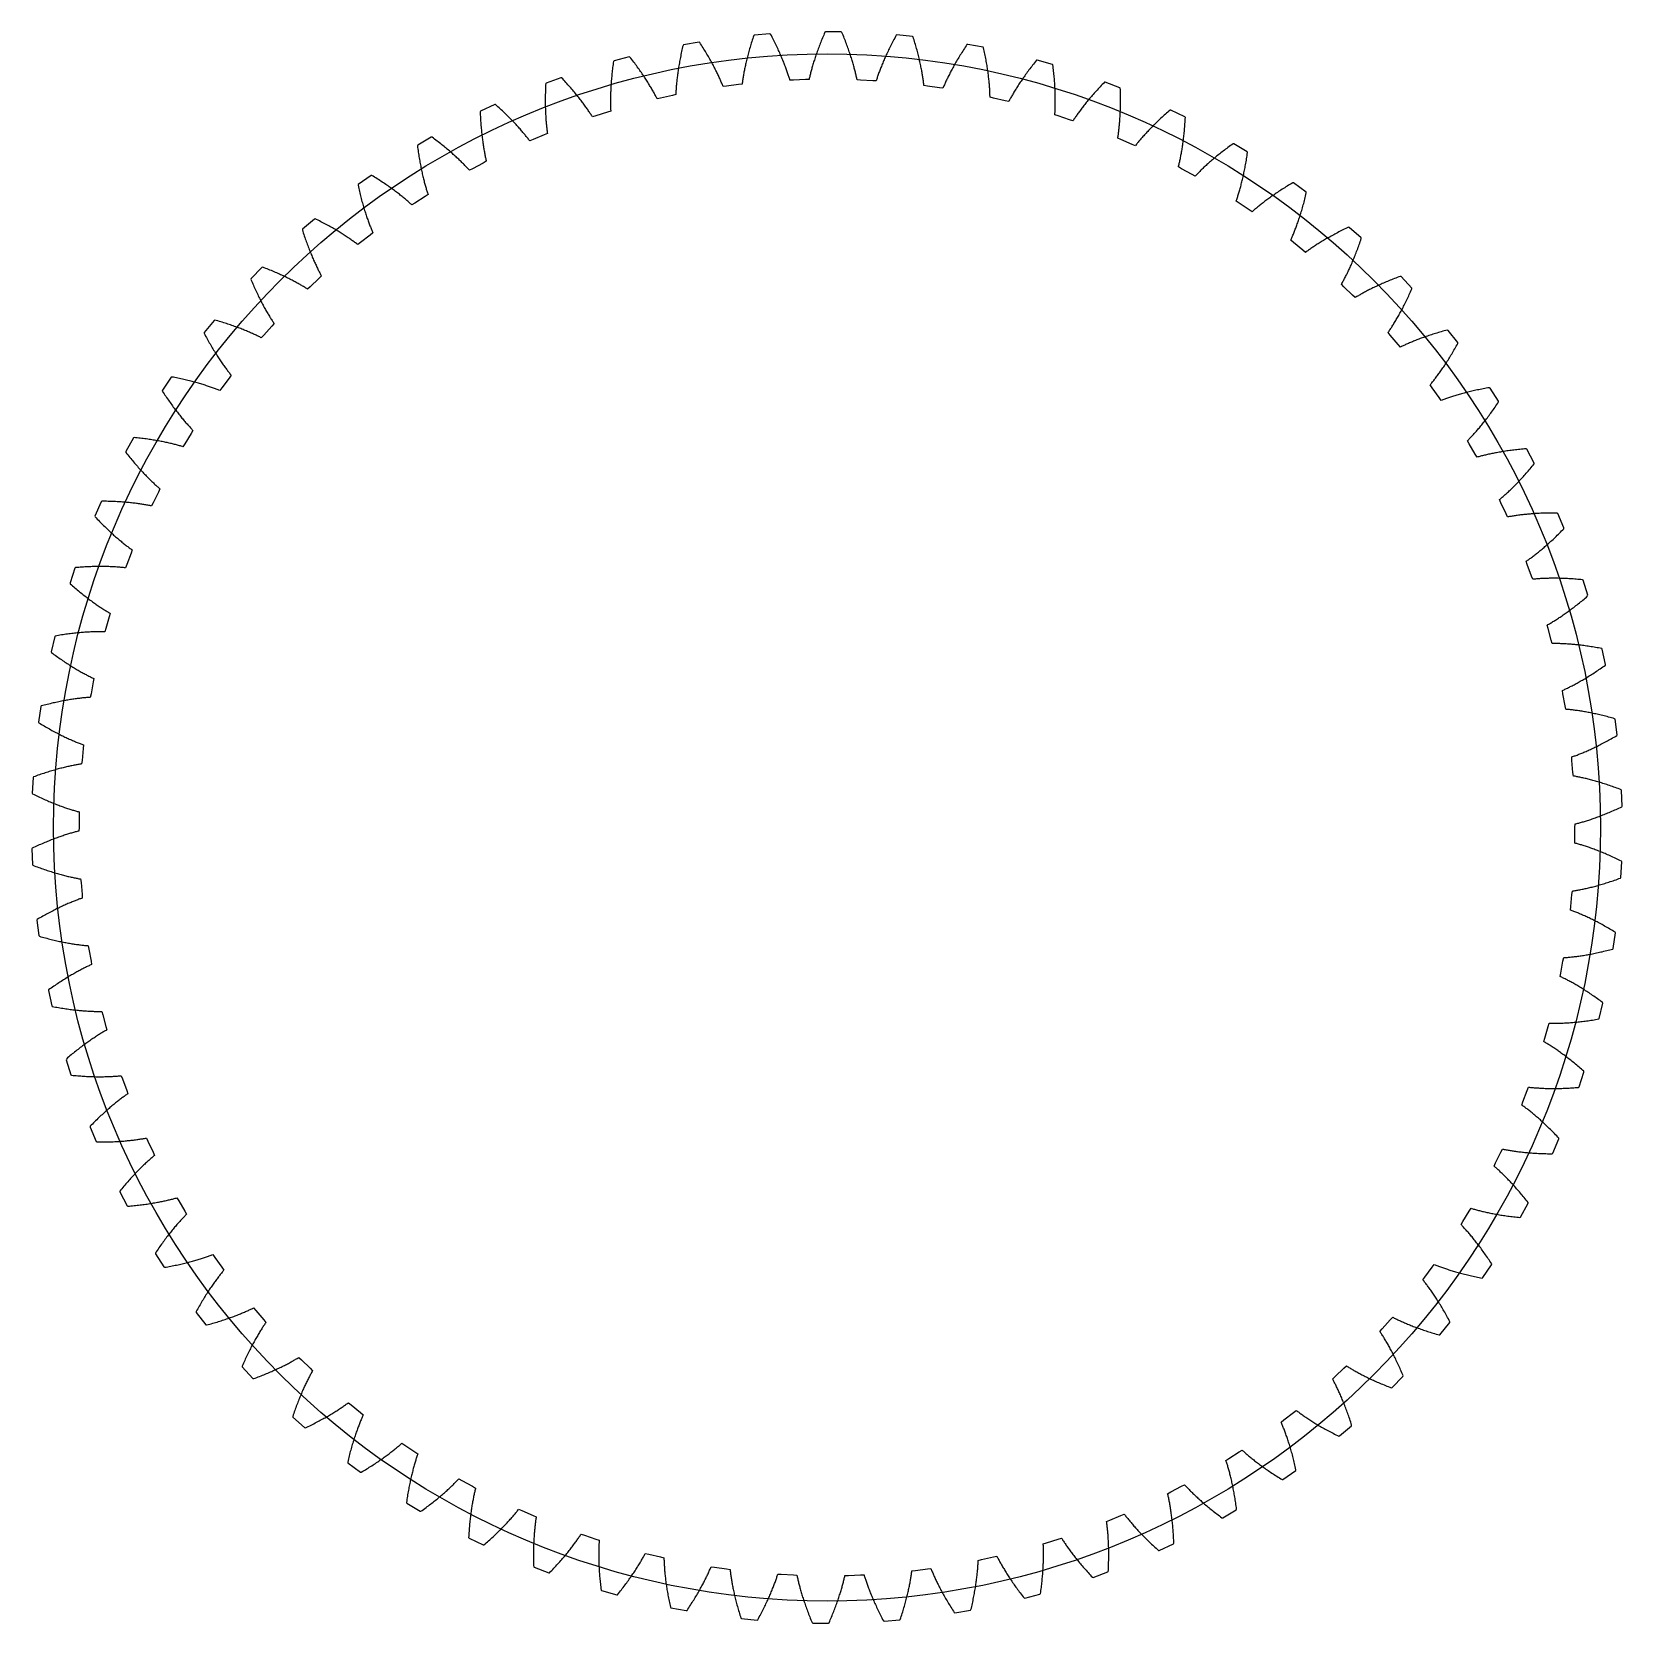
# Model space of a CAD drawing. Extents: x -44.7 to 39.9, y 129.5 to 214.2.
import ezdxf

# ---------------------------------------------------------------- set-up
doc = ezdxf.new("R2010")
doc.units = 0
doc.layers.get('0').update_dxf_attribs({"linetype": 'CONTINUOUS'})

msp = doc.modelspace()

# ---------------------------------------------------------------- linework, layer by layer
msp.add_lwpolyline([(37.408, 171.834), (37.415, 172.021), (37.461, 172.032), (37.508, 172.045), (37.556, 172.057), (37.605, 172.07), (37.655, 172.084), (37.705, 172.098), (37.757, 172.112), (37.809, 172.127), (37.862, 172.143), (37.916, 172.159), (37.97, 172.176), (38.026, 172.193), (38.082, 172.211), (38.14, 172.23), (38.198, 172.249), (38.256, 172.268), (38.316, 172.288), (38.377, 172.309), (38.438, 172.331), (38.5, 172.353), (38.563, 172.375), (38.626, 172.399), (38.691, 172.423), (38.756, 172.447), (38.822, 172.473), (38.889, 172.499), (38.956, 172.526), (39.025, 172.553), (39.094, 172.581), (39.163, 172.61), (39.234, 172.639), (39.305, 172.67), (39.377, 172.701), (39.45, 172.732), (39.523, 172.765), (39.598, 172.798), (39.672, 172.832), (39.748, 172.867), (39.824, 172.902), (39.901, 172.939), (39.921, 172.974), (39.89, 173.806), (39.868, 173.84), (39.789, 173.871), (39.71, 173.901), (39.632, 173.93), (39.555, 173.958), (39.479, 173.986), (39.403, 174.013), (39.328, 174.039), (39.254, 174.065), (39.181, 174.09), (39.108, 174.114), (39.036, 174.138), (38.966, 174.16), (38.895, 174.183), (38.826, 174.204), (38.758, 174.225), (38.69, 174.246), (38.623, 174.266), (38.557, 174.285), (38.492, 174.303), (38.427, 174.321), (38.364, 174.339), (38.301, 174.356), (38.239, 174.372), (38.178, 174.388), (38.118, 174.403), (38.059, 174.418), (38.001, 174.432), (37.943, 174.446), (37.886, 174.459), (37.831, 174.472), (37.776, 174.484), (37.722, 174.495), (37.668, 174.507), (37.616, 174.517), (37.565, 174.528), (37.514, 174.538), (37.465, 174.547), (37.416, 174.556), (37.368, 174.565), (37.321, 174.573), (37.3, 174.759), (37.247, 175.402), (37.238, 175.589), (37.283, 175.605), (37.329, 175.621), (37.375, 175.638), (37.423, 175.655), (37.471, 175.673), (37.52, 175.691), (37.57, 175.711), (37.621, 175.73), (37.672, 175.751), (37.724, 175.772), (37.777, 175.793), (37.831, 175.815), (37.886, 175.838), (37.941, 175.862), (37.997, 175.886), (38.054, 175.911), (38.111, 175.936), (38.17, 175.962), (38.229, 175.989), (38.289, 176.017), (38.349, 176.045), (38.411, 176.074), (38.473, 176.104), (38.535, 176.134), (38.599, 176.165), (38.663, 176.197), (38.728, 176.23), (38.793, 176.263), (38.86, 176.297), (38.927, 176.332), (38.994, 176.368), (39.062, 176.404), (39.131, 176.442), (39.201, 176.48), (39.271, 176.519), (39.342, 176.559), (39.414, 176.599), (39.486, 176.641), (39.559, 176.683), (39.632, 176.726), (39.648, 176.763), (39.543, 177.589), (39.518, 177.621), (39.436, 177.644), (39.355, 177.667), (39.275, 177.689), (39.196, 177.71), (39.117, 177.731), (39.039, 177.751), (38.962, 177.77), (38.886, 177.789), (38.811, 177.808), (38.737, 177.825), (38.663, 177.842), (38.59, 177.859), (38.519, 177.875), (38.448, 177.89), (38.378, 177.905), (38.308, 177.919), (38.24, 177.933), (38.172, 177.946), (38.106, 177.959), (38.04, 177.971), (37.975, 177.983), (37.911, 177.994), (37.848, 178.005), (37.786, 178.015), (37.725, 178.025), (37.665, 178.034), (37.605, 178.043), (37.547, 178.051), (37.489, 178.059), (37.432, 178.067), (37.376, 178.074), (37.322, 178.081), (37.268, 178.087), (37.215, 178.093), (37.162, 178.099), (37.111, 178.104), (37.061, 178.109), (37.012, 178.114), (36.963, 178.118), (36.916, 178.122), (36.878, 178.305), (36.768, 178.941), (36.742, 179.127), (36.785, 179.146), (36.83, 179.167), (36.874, 179.188), (36.92, 179.209), (36.966, 179.231), (37.014, 179.254), (37.062, 179.278), (37.11, 179.302), (37.16, 179.327), (37.21, 179.352), (37.261, 179.378), (37.312, 179.405), (37.364, 179.433), (37.417, 179.461), (37.471, 179.49), (37.526, 179.52), (37.581, 179.551), (37.636, 179.582), (37.693, 179.614), (37.75, 179.647), (37.808, 179.681), (37.866, 179.715), (37.925, 179.75), (37.985, 179.786), (38.046, 179.823), (38.107, 179.86), (38.168, 179.898), (38.231, 179.938), (38.294, 179.978), (38.357, 180.018), (38.421, 180.06), (38.486, 180.102), (38.551, 180.146), (38.617, 180.19), (38.684, 180.235), (38.751, 180.281), (38.818, 180.328), (38.886, 180.376), (38.955, 180.424), (39.024, 180.474), (39.037, 180.512), (38.858, 181.325), (38.831, 181.355), (38.747, 181.371), (38.664, 181.386), (38.582, 181.401), (38.501, 181.415), (38.421, 181.428), (38.342, 181.442), (38.264, 181.454), (38.186, 181.466), (38.11, 181.477), (38.034, 181.488), (37.959, 181.499), (37.885, 181.509), (37.812, 181.518), (37.74, 181.527), (37.669, 181.536), (37.599, 181.544), (37.53, 181.551), (37.461, 181.558), (37.394, 181.565), (37.327, 181.571), (37.262, 181.577), (37.197, 181.582), (37.133, 181.587), (37.07, 181.592), (37.008, 181.596), (36.948, 181.6), (36.888, 181.604), (36.828, 181.607), (36.77, 181.61), (36.713, 181.612), (36.657, 181.614), (36.602, 181.616), (36.547, 181.618), (36.494, 181.619), (36.442, 181.62), (36.39, 181.621), (36.34, 181.621), (36.29, 181.621), (36.242, 181.621), (36.194, 181.621), (36.14, 181.8), (35.973, 182.423), (35.931, 182.606), (35.972, 182.629), (36.014, 182.653), (36.057, 182.678), (36.101, 182.704), (36.145, 182.73), (36.19, 182.757), (36.235, 182.785), (36.282, 182.813), (36.329, 182.842), (36.376, 182.872), (36.425, 182.903), (36.474, 182.934), (36.523, 182.967), (36.573, 183), (36.624, 183.033), (36.676, 183.068), (36.728, 183.103), (36.781, 183.14), (36.834, 183.177), (36.888, 183.214), (36.943, 183.253), (36.998, 183.292), (37.053, 183.333), (37.11, 183.374), (37.167, 183.416), (37.224, 183.459), (37.282, 183.502), (37.341, 183.547), (37.4, 183.592), (37.459, 183.639), (37.519, 183.686), (37.58, 183.734), (37.641, 183.783), (37.703, 183.833), (37.765, 183.884), (37.828, 183.936), (37.891, 183.988), (37.954, 184.042), (38.018, 184.096), (38.083, 184.152), (38.092, 184.191), (37.841, 184.985), (37.811, 185.012), (37.727, 185.02), (37.643, 185.028), (37.56, 185.036), (37.478, 185.042), (37.397, 185.049), (37.317, 185.055), (37.238, 185.06), (37.159, 185.065), (37.082, 185.07), (37.006, 185.074), (36.93, 185.077), (36.856, 185.081), (36.782, 185.084), (36.71, 185.086), (36.638, 185.088), (36.568, 185.09), (36.498, 185.091), (36.429, 185.092), (36.361, 185.093), (36.294, 185.093), (36.229, 185.093), (36.164, 185.092), (36.1, 185.092), (36.037, 185.091), (35.975, 185.089), (35.914, 185.088), (35.854, 185.086), (35.794, 185.084), (35.736, 185.081), (35.679, 185.079), (35.623, 185.076), (35.568, 185.073), (35.514, 185.069), (35.46, 185.066), (35.408, 185.062), (35.357, 185.058), (35.306, 185.054), (35.257, 185.05), (35.209, 185.045), (35.161, 185.041), (35.091, 185.214), (34.869, 185.82), (34.811, 185.998), (34.85, 186.025), (34.89, 186.053), (34.93, 186.082), (34.971, 186.111), (35.013, 186.141), (35.055, 186.172), (35.098, 186.204), (35.142, 186.236), (35.186, 186.269), (35.231, 186.304), (35.276, 186.338), (35.322, 186.374), (35.369, 186.411), (35.416, 186.448), (35.463, 186.486), (35.511, 186.525), (35.56, 186.565), (35.61, 186.606), (35.659, 186.648), (35.71, 186.69), (35.761, 186.733), (35.812, 186.778), (35.864, 186.823), (35.916, 186.869), (35.969, 186.916), (36.023, 186.963), (36.076, 187.012), (36.131, 187.062), (36.185, 187.112), (36.241, 187.164), (36.296, 187.216), (36.352, 187.27), (36.409, 187.324), (36.466, 187.379), (36.523, 187.435), (36.581, 187.493), (36.639, 187.551), (36.698, 187.61), (36.757, 187.67), (36.816, 187.731), (36.821, 187.771), (36.5, 188.539), (36.468, 188.563), (36.383, 188.564), (36.299, 188.564), (36.216, 188.564), (36.133, 188.564), (36.052, 188.563), (35.972, 188.561), (35.893, 188.56), (35.814, 188.558), (35.737, 188.555), (35.66, 188.552), (35.585, 188.549), (35.51, 188.546), (35.437, 188.542), (35.365, 188.538), (35.293, 188.534), (35.222, 188.529), (35.153, 188.524), (35.084, 188.519), (35.017, 188.513), (34.95, 188.508), (34.885, 188.502), (34.82, 188.495), (34.756, 188.489), (34.694, 188.482), (34.632, 188.475), (34.571, 188.468), (34.512, 188.461), (34.453, 188.454), (34.395, 188.446), (34.339, 188.438), (34.283, 188.43), (34.228, 188.422), (34.175, 188.414), (34.122, 188.406), (34.07, 188.398), (34.019, 188.389), (33.97, 188.38), (33.921, 188.372), (33.873, 188.363), (33.826, 188.354), (33.741, 188.521), (33.466, 189.104), (33.391, 189.276), (33.428, 189.307), (33.465, 189.338), (33.503, 189.37), (33.541, 189.403), (33.58, 189.437), (33.619, 189.471), (33.659, 189.507), (33.7, 189.543), (33.741, 189.58), (33.782, 189.618), (33.824, 189.657), (33.867, 189.697), (33.91, 189.737), (33.953, 189.779), (33.997, 189.821), (34.042, 189.864), (34.087, 189.908), (34.132, 189.953), (34.178, 189.999), (34.225, 190.046), (34.271, 190.094), (34.319, 190.142), (34.366, 190.192), (34.414, 190.242), (34.463, 190.294), (34.512, 190.346), (34.561, 190.4), (34.611, 190.454), (34.661, 190.509), (34.711, 190.565), (34.762, 190.623), (34.813, 190.681), (34.864, 190.74), (34.916, 190.8), (34.968, 190.861), (35.02, 190.923), (35.073, 190.986), (35.126, 191.051), (35.179, 191.116), (35.233, 191.182), (35.235, 191.222), (34.846, 191.958), (34.812, 191.98), (34.727, 191.973), (34.643, 191.965), (34.56, 191.958), (34.479, 191.95), (34.398, 191.942), (34.318, 191.933), (34.239, 191.925), (34.161, 191.915), (34.084, 191.906), (34.009, 191.897), (33.934, 191.887), (33.86, 191.877), (33.787, 191.866), (33.715, 191.856), (33.644, 191.845), (33.574, 191.834), (33.506, 191.823), (33.438, 191.811), (33.371, 191.8), (33.305, 191.788), (33.24, 191.776), (33.177, 191.764), (33.114, 191.752), (33.052, 191.74), (32.991, 191.728), (32.931, 191.715), (32.873, 191.703), (32.815, 191.69), (32.758, 191.677), (32.702, 191.664), (32.648, 191.652), (32.594, 191.639), (32.541, 191.626), (32.489, 191.613), (32.438, 191.6), (32.389, 191.587), (32.34, 191.574), (32.292, 191.561), (32.245, 191.548), (32.199, 191.535), (32.1, 191.693), (31.773, 192.25), (31.684, 192.414), (31.717, 192.448), (31.752, 192.482), (31.786, 192.518), (31.821, 192.554), (31.857, 192.591), (31.893, 192.629), (31.93, 192.668), (31.967, 192.707), (32.004, 192.748), (32.042, 192.79), (32.081, 192.832), (32.12, 192.875), (32.159, 192.92), (32.198, 192.965), (32.239, 193.011), (32.279, 193.058), (32.32, 193.106), (32.361, 193.155), (32.403, 193.205), (32.445, 193.255), (32.487, 193.307), (32.53, 193.36), (32.573, 193.413), (32.616, 193.468), (32.66, 193.524), (32.704, 193.58), (32.748, 193.638), (32.792, 193.696), (32.837, 193.756), (32.882, 193.816), (32.928, 193.878), (32.974, 193.94), (33.019, 194.004), (33.066, 194.068), (33.112, 194.134), (33.159, 194.201), (33.205, 194.268), (33.252, 194.337), (33.3, 194.406), (33.347, 194.477), (33.345, 194.518), (32.893, 195.216), (32.856, 195.234), (32.772, 195.219), (32.69, 195.205), (32.608, 195.19), (32.527, 195.175), (32.447, 195.159), (32.368, 195.144), (32.291, 195.128), (32.214, 195.112), (32.138, 195.096), (32.064, 195.079), (31.99, 195.063), (31.917, 195.046), (31.846, 195.029), (31.775, 195.012), (31.705, 194.995), (31.637, 194.978), (31.569, 194.961), (31.503, 194.943), (31.437, 194.926), (31.373, 194.908), (31.309, 194.891), (31.247, 194.873), (31.185, 194.855), (31.125, 194.838), (31.065, 194.82), (31.007, 194.802), (30.95, 194.784), (30.893, 194.766), (30.838, 194.749), (30.783, 194.731), (30.73, 194.713), (30.678, 194.696), (30.626, 194.678), (30.576, 194.66), (30.526, 194.643), (30.478, 194.625), (30.431, 194.608), (30.384, 194.591), (30.339, 194.574), (30.294, 194.557), (30.181, 194.705), (29.806, 195.23), (29.702, 195.386), (29.732, 195.423), (29.763, 195.46), (29.795, 195.499), (29.826, 195.538), (29.859, 195.578), (29.891, 195.619), (29.924, 195.661), (29.957, 195.704), (29.991, 195.748), (30.025, 195.792), (30.06, 195.838), (30.094, 195.885), (30.13, 195.932), (30.165, 195.981), (30.201, 196.03), (30.237, 196.081), (30.273, 196.132), (30.31, 196.185), (30.347, 196.238), (30.384, 196.292), (30.422, 196.348), (30.459, 196.404), (30.497, 196.461), (30.536, 196.52), (30.574, 196.579), (30.613, 196.639), (30.652, 196.7), (30.691, 196.763), (30.73, 196.826), (30.77, 196.89), (30.81, 196.956), (30.849, 197.022), (30.89, 197.089), (30.93, 197.158), (30.97, 197.227), (31.011, 197.298), (31.051, 197.369), (31.092, 197.442), (31.133, 197.515), (31.173, 197.59), (31.168, 197.63), (30.654, 198.285), (30.617, 198.3), (30.535, 198.278), (30.453, 198.256), (30.373, 198.234), (30.294, 198.211), (30.216, 198.189), (30.139, 198.166), (30.063, 198.143), (29.988, 198.121), (29.914, 198.098), (29.841, 198.075), (29.769, 198.052), (29.698, 198.028), (29.629, 198.005), (29.56, 197.982), (29.492, 197.959), (29.425, 197.936), (29.359, 197.912), (29.295, 197.889), (29.231, 197.866), (29.168, 197.843), (29.107, 197.819), (29.046, 197.796), (28.986, 197.773), (28.928, 197.75), (28.87, 197.727), (28.814, 197.704), (28.758, 197.681), (28.704, 197.658), (28.65, 197.636), (28.597, 197.613), (28.546, 197.591), (28.495, 197.568), (28.446, 197.546), (28.397, 197.524), (28.349, 197.502), (28.303, 197.481), (28.257, 197.459), (28.212, 197.438), (28.168, 197.417), (28.126, 197.396), (27.999, 197.534), (27.579, 198.023), (27.461, 198.169), (27.488, 198.208), (27.516, 198.248), (27.544, 198.289), (27.572, 198.331), (27.6, 198.374), (27.629, 198.418), (27.658, 198.462), (27.687, 198.508), (27.717, 198.555), (27.747, 198.602), (27.777, 198.651), (27.808, 198.701), (27.838, 198.751), (27.869, 198.803), (27.901, 198.855), (27.932, 198.909), (27.964, 198.963), (27.995, 199.019), (28.028, 199.075), (28.06, 199.132), (28.092, 199.191), (28.125, 199.25), (28.157, 199.311), (28.19, 199.372), (28.223, 199.435), (28.257, 199.498), (28.29, 199.563), (28.323, 199.628), (28.357, 199.695), (28.39, 199.763), (28.424, 199.831), (28.458, 199.901), (28.492, 199.972), (28.526, 200.043), (28.559, 200.116), (28.593, 200.19), (28.627, 200.265), (28.661, 200.341), (28.695, 200.418), (28.73, 200.496), (28.721, 200.535), (28.15, 201.141), (28.112, 201.153), (28.032, 201.123), (27.953, 201.094), (27.875, 201.065), (27.798, 201.035), (27.722, 201.006), (27.648, 200.977), (27.574, 200.947), (27.501, 200.918), (27.43, 200.888), (27.359, 200.859), (27.29, 200.829), (27.221, 200.8), (27.154, 200.771), (27.087, 200.741), (27.022, 200.712), (26.957, 200.683), (26.894, 200.654), (26.832, 200.625), (26.77, 200.596), (26.71, 200.567), (26.651, 200.539), (26.592, 200.51), (26.535, 200.482), (26.479, 200.454), (26.423, 200.425), (26.369, 200.398), (26.316, 200.37), (26.263, 200.342), (26.212, 200.315), (26.162, 200.288), (26.112, 200.261), (26.064, 200.234), (26.016, 200.207), (25.97, 200.181), (25.925, 200.155), (25.88, 200.129), (25.836, 200.104), (25.794, 200.079), (25.752, 200.054), (25.711, 200.029), (25.573, 200.155), (25.11, 200.605), (24.98, 200.739), (25.004, 200.781), (25.028, 200.823), (25.052, 200.866), (25.076, 200.911), (25.1, 200.956), (25.125, 201.002), (25.15, 201.049), (25.175, 201.097), (25.201, 201.147), (25.226, 201.197), (25.252, 201.248), (25.278, 201.3), (25.304, 201.353), (25.33, 201.407), (25.356, 201.462), (25.383, 201.518), (25.41, 201.575), (25.436, 201.633), (25.463, 201.693), (25.49, 201.753), (25.517, 201.814), (25.544, 201.876), (25.571, 201.939), (25.599, 202.003), (25.626, 202.069), (25.653, 202.135), (25.681, 202.202), (25.708, 202.27), (25.735, 202.34), (25.763, 202.41), (25.79, 202.481), (25.818, 202.554), (25.845, 202.627), (25.872, 202.702), (25.9, 202.777), (25.927, 202.854), (25.954, 202.931), (25.981, 203.01), (26.008, 203.09), (26.035, 203.171), (26.023, 203.209), (25.4, 203.762), (25.361, 203.769), (25.284, 203.733), (25.208, 203.697), (25.133, 203.661), (25.059, 203.625), (24.986, 203.589), (24.914, 203.553), (24.843, 203.517), (24.774, 203.481), (24.705, 203.445), (24.637, 203.409), (24.571, 203.374), (24.505, 203.338), (24.441, 203.303), (24.377, 203.268), (24.315, 203.233), (24.253, 203.198), (24.193, 203.164), (24.133, 203.129), (24.075, 203.095), (24.017, 203.061), (23.961, 203.027), (23.905, 202.993), (23.851, 202.96), (23.797, 202.927), (23.744, 202.894), (23.693, 202.861), (23.642, 202.829), (23.593, 202.797), (23.544, 202.765), (23.496, 202.733), (23.449, 202.702), (23.404, 202.671), (23.359, 202.64), (23.315, 202.61), (23.272, 202.58), (23.23, 202.55), (23.189, 202.521), (23.149, 202.492), (23.109, 202.463), (23.071, 202.435), (22.922, 202.548), (22.421, 202.955), (22.279, 203.077), (22.299, 203.12), (22.319, 203.165), (22.339, 203.21), (22.359, 203.256), (22.379, 203.304), (22.4, 203.352), (22.42, 203.401), (22.441, 203.451), (22.462, 203.502), (22.483, 203.555), (22.504, 203.608), (22.525, 203.662), (22.546, 203.717), (22.568, 203.774), (22.589, 203.831), (22.61, 203.889), (22.632, 203.948), (22.653, 204.009), (22.674, 204.07), (22.696, 204.132), (22.717, 204.195), (22.739, 204.26), (22.76, 204.325), (22.782, 204.391), (22.803, 204.459), (22.824, 204.527), (22.845, 204.597), (22.867, 204.667), (22.888, 204.739), (22.909, 204.811), (22.93, 204.885), (22.95, 204.959), (22.971, 205.035), (22.992, 205.112), (23.012, 205.189), (23.032, 205.268), (23.052, 205.348), (23.072, 205.428), (23.092, 205.51), (23.111, 205.593), (23.096, 205.63), (22.426, 206.125), (22.386, 206.129), (22.313, 206.086), (22.24, 206.043), (22.169, 206), (22.099, 205.958), (22.029, 205.915), (21.961, 205.873), (21.894, 205.831), (21.828, 205.789), (21.762, 205.747), (21.698, 205.706), (21.635, 205.664), (21.573, 205.623), (21.512, 205.582), (21.452, 205.542), (21.392, 205.501), (21.334, 205.461), (21.277, 205.421), (21.221, 205.381), (21.166, 205.342), (21.112, 205.303), (21.058, 205.264), (21.006, 205.226), (20.955, 205.187), (20.904, 205.15), (20.855, 205.112), (20.806, 205.075), (20.759, 205.038), (20.712, 205.002), (20.667, 204.966), (20.622, 204.93), (20.578, 204.894), (20.535, 204.86), (20.494, 204.825), (20.453, 204.791), (20.412, 204.757), (20.373, 204.724), (20.335, 204.691), (20.297, 204.658), (20.261, 204.626), (20.225, 204.595), (20.067, 204.694), (19.531, 205.054), (19.379, 205.163), (19.395, 205.208), (19.411, 205.254), (19.427, 205.301), (19.443, 205.349), (19.459, 205.398), (19.475, 205.448), (19.491, 205.499), (19.507, 205.55), (19.523, 205.603), (19.539, 205.657), (19.555, 205.712), (19.572, 205.768), (19.588, 205.825), (19.604, 205.883), (19.62, 205.942), (19.636, 206.002), (19.652, 206.063), (19.668, 206.125), (19.684, 206.187), (19.7, 206.251), (19.715, 206.316), (19.731, 206.382), (19.746, 206.449), (19.762, 206.517), (19.777, 206.586), (19.792, 206.656), (19.807, 206.728), (19.822, 206.8), (19.836, 206.873), (19.851, 206.947), (19.865, 207.022), (19.879, 207.098), (19.893, 207.175), (19.906, 207.253), (19.92, 207.333), (19.933, 207.413), (19.946, 207.494), (19.958, 207.576), (19.971, 207.659), (19.983, 207.744), (19.964, 207.779), (19.253, 208.212), (19.212, 208.213), (19.143, 208.163), (19.075, 208.114), (19.007, 208.065), (18.941, 208.016), (18.876, 207.968), (18.812, 207.919), (18.749, 207.872), (18.686, 207.824), (18.625, 207.776), (18.565, 207.729), (18.506, 207.682), (18.448, 207.636), (18.39, 207.59), (18.334, 207.544), (18.279, 207.498), (18.224, 207.453), (18.171, 207.408), (18.119, 207.363), (18.067, 207.319), (18.017, 207.276), (17.967, 207.232), (17.919, 207.189), (17.871, 207.146), (17.824, 207.104), (17.778, 207.062), (17.733, 207.021), (17.689, 206.98), (17.646, 206.94), (17.604, 206.9), (17.563, 206.86), (17.522, 206.821), (17.483, 206.782), (17.444, 206.744), (17.406, 206.706), (17.369, 206.669), (17.333, 206.632), (17.298, 206.596), (17.264, 206.561), (17.23, 206.525), (17.198, 206.491), (17.031, 206.575), (16.465, 206.886), (16.304, 206.981), (16.316, 207.027), (16.327, 207.074), (16.339, 207.123), (16.35, 207.172), (16.362, 207.222), (16.373, 207.273), (16.385, 207.325), (16.396, 207.378), (16.408, 207.432), (16.419, 207.487), (16.43, 207.544), (16.441, 207.601), (16.452, 207.659), (16.463, 207.718), (16.474, 207.778), (16.485, 207.839), (16.495, 207.901), (16.505, 207.964), (16.516, 208.029), (16.526, 208.094), (16.535, 208.16), (16.545, 208.227), (16.554, 208.295), (16.564, 208.364), (16.572, 208.434), (16.581, 208.505), (16.59, 208.577), (16.598, 208.651), (16.606, 208.725), (16.614, 208.8), (16.621, 208.876), (16.628, 208.953), (16.635, 209.031), (16.642, 209.11), (16.648, 209.19), (16.654, 209.271), (16.659, 209.353), (16.664, 209.436), (16.669, 209.52), (16.674, 209.605), (16.651, 209.639), (15.904, 210.006), (15.864, 210.003), (15.8, 209.948), (15.736, 209.893), (15.673, 209.838), (15.612, 209.783), (15.551, 209.729), (15.492, 209.675), (15.433, 209.622), (15.375, 209.569), (15.319, 209.516), (15.263, 209.464), (15.208, 209.412), (15.154, 209.36), (15.101, 209.309), (15.05, 209.258), (14.999, 209.208), (14.949, 209.158), (14.899, 209.109), (14.851, 209.059), (14.804, 209.011), (14.758, 208.963), (14.712, 208.915), (14.668, 208.868), (14.624, 208.821), (14.581, 208.775), (14.539, 208.729), (14.498, 208.684), (14.458, 208.639), (14.419, 208.595), (14.38, 208.551), (14.343, 208.508), (14.306, 208.466), (14.27, 208.424), (14.235, 208.382), (14.201, 208.341), (14.167, 208.301), (14.135, 208.261), (14.103, 208.222), (14.072, 208.183), (14.041, 208.145), (14.012, 208.108), (13.838, 208.177), (13.247, 208.436), (13.078, 208.516), (13.085, 208.563), (13.093, 208.611), (13.1, 208.66), (13.107, 208.71), (13.114, 208.761), (13.121, 208.813), (13.128, 208.866), (13.135, 208.92), (13.141, 208.975), (13.147, 209.031), (13.153, 209.088), (13.159, 209.145), (13.165, 209.204), (13.171, 209.264), (13.176, 209.325), (13.181, 209.387), (13.186, 209.45), (13.191, 209.513), (13.195, 209.578), (13.199, 209.644), (13.203, 209.711), (13.206, 209.778), (13.21, 209.847), (13.213, 209.917), (13.215, 209.987), (13.218, 210.059), (13.22, 210.132), (13.221, 210.205), (13.222, 210.28), (13.223, 210.355), (13.224, 210.432), (13.224, 210.509), (13.224, 210.587), (13.223, 210.667), (13.222, 210.747), (13.221, 210.828), (13.219, 210.91), (13.217, 210.994), (13.214, 211.078), (13.211, 211.163), (13.186, 211.194), (12.409, 211.493), (12.369, 211.487), (12.31, 211.426), (12.251, 211.365), (12.194, 211.305), (12.138, 211.245), (12.082, 211.186), (12.028, 211.127), (11.974, 211.068), (11.921, 211.01), (11.87, 210.952), (11.819, 210.895), (11.769, 210.839), (11.72, 210.782), (11.672, 210.727), (11.625, 210.672), (11.578, 210.617), (11.533, 210.563), (11.489, 210.509), (11.445, 210.456), (11.402, 210.403), (11.36, 210.351), (11.319, 210.299), (11.279, 210.248), (11.24, 210.198), (11.201, 210.148), (11.164, 210.099), (11.127, 210.05), (11.091, 210.002), (11.056, 209.954), (11.021, 209.907), (10.988, 209.861), (10.955, 209.815), (10.923, 209.77), (10.892, 209.726), (10.861, 209.682), (10.832, 209.639), (10.803, 209.596), (10.775, 209.554), (10.747, 209.513), (10.72, 209.473), (10.694, 209.433), (10.515, 209.486), (9.903, 209.691), (9.728, 209.756), (9.731, 209.803), (9.734, 209.852), (9.737, 209.901), (9.739, 209.951), (9.742, 210.003), (9.744, 210.055), (9.746, 210.108), (9.748, 210.163), (9.749, 210.218), (9.75, 210.274), (9.751, 210.332), (9.752, 210.39), (9.753, 210.449), (9.753, 210.509), (9.753, 210.57), (9.752, 210.632), (9.751, 210.695), (9.75, 210.759), (9.749, 210.824), (9.747, 210.89), (9.745, 210.957), (9.742, 211.024), (9.739, 211.093), (9.736, 211.163), (9.732, 211.233), (9.728, 211.305), (9.724, 211.377), (9.719, 211.451), (9.713, 211.525), (9.708, 211.6), (9.701, 211.676), (9.695, 211.754), (9.687, 211.832), (9.68, 211.911), (9.671, 211.99), (9.663, 212.071), (9.654, 212.153), (9.644, 212.236), (9.634, 212.319), (9.623, 212.404), (9.595, 212.433), (8.794, 212.661), (8.755, 212.651), (8.702, 212.584), (8.649, 212.519), (8.597, 212.454), (8.546, 212.389), (8.496, 212.325), (8.447, 212.261), (8.399, 212.198), (8.352, 212.136), (8.306, 212.074), (8.26, 212.012), (8.215, 211.952), (8.172, 211.891), (8.129, 211.831), (8.087, 211.772), (8.046, 211.714), (8.005, 211.655), (7.966, 211.598), (7.927, 211.541), (7.889, 211.485), (7.852, 211.429), (7.816, 211.374), (7.781, 211.32), (7.746, 211.266), (7.712, 211.213), (7.679, 211.16), (7.647, 211.109), (7.615, 211.057), (7.584, 211.007), (7.554, 210.957), (7.525, 210.908), (7.497, 210.859), (7.469, 210.812), (7.442, 210.765), (7.415, 210.718), (7.39, 210.672), (7.365, 210.628), (7.34, 210.583), (7.317, 210.54), (7.294, 210.497), (7.271, 210.455), (7.088, 210.492), (6.46, 210.641), (6.279, 210.69), (6.278, 210.737), (6.277, 210.786), (6.275, 210.835), (6.274, 210.886), (6.271, 210.937), (6.269, 210.99), (6.266, 211.043), (6.263, 211.097), (6.26, 211.152), (6.256, 211.208), (6.252, 211.266), (6.247, 211.324), (6.242, 211.383), (6.237, 211.442), (6.231, 211.503), (6.225, 211.565), (6.219, 211.628), (6.212, 211.691), (6.205, 211.756), (6.197, 211.821), (6.189, 211.887), (6.18, 211.955), (6.171, 212.023), (6.162, 212.092), (6.152, 212.162), (6.141, 212.233), (6.13, 212.305), (6.119, 212.377), (6.107, 212.451), (6.094, 212.525), (6.081, 212.601), (6.067, 212.677), (6.053, 212.754), (6.039, 212.832), (6.023, 212.911), (6.007, 212.99), (5.991, 213.071), (5.974, 213.152), (5.956, 213.235), (5.938, 213.318), (5.907, 213.344), (5.09, 213.5), (5.052, 213.486), (5.004, 213.415), (4.957, 213.345), (4.912, 213.276), (4.867, 213.207), (4.823, 213.139), (4.78, 213.071), (4.737, 213.004), (4.696, 212.937), (4.655, 212.871), (4.616, 212.806), (4.577, 212.741), (4.538, 212.677), (4.501, 212.614), (4.465, 212.551), (4.429, 212.489), (4.394, 212.428), (4.36, 212.367), (4.326, 212.307), (4.294, 212.247), (4.262, 212.189), (4.231, 212.131), (4.2, 212.073), (4.17, 212.017), (4.142, 211.961), (4.113, 211.905), (4.086, 211.851), (4.059, 211.797), (4.033, 211.744), (4.007, 211.692), (3.983, 211.64), (3.959, 211.589), (3.935, 211.539), (3.912, 211.49), (3.89, 211.441), (3.869, 211.393), (3.848, 211.346), (3.828, 211.3), (3.808, 211.255), (3.789, 211.21), (3.77, 211.166), (3.584, 211.187), (2.946, 211.278), (2.762, 211.311), (2.756, 211.358), (2.751, 211.407), (2.744, 211.456), (2.738, 211.506), (2.731, 211.557), (2.724, 211.609), (2.717, 211.662), (2.709, 211.715), (2.7, 211.77), (2.691, 211.826), (2.682, 211.882), (2.673, 211.939), (2.662, 211.998), (2.652, 212.057), (2.641, 212.117), (2.629, 212.178), (2.617, 212.24), (2.605, 212.302), (2.592, 212.366), (2.578, 212.431), (2.564, 212.496), (2.549, 212.562), (2.534, 212.629), (2.519, 212.697), (2.502, 212.766), (2.486, 212.836), (2.468, 212.906), (2.45, 212.977), (2.432, 213.05), (2.412, 213.123), (2.393, 213.196), (2.372, 213.271), (2.351, 213.347), (2.33, 213.423), (2.307, 213.5), (2.284, 213.578), (2.261, 213.657), (2.236, 213.736), (2.211, 213.817), (2.186, 213.898), (2.153, 213.922), (1.325, 214.003), (1.288, 213.986), (1.247, 213.911), (1.207, 213.837), (1.167, 213.764), (1.129, 213.691), (1.091, 213.62), (1.054, 213.548), (1.018, 213.478), (0.983, 213.408), (0.948, 213.338), (0.915, 213.27), (0.882, 213.202), (0.849, 213.135), (0.818, 213.068), (0.787, 213.002), (0.757, 212.937), (0.728, 212.873), (0.699, 212.809), (0.671, 212.747), (0.644, 212.684), (0.617, 212.623), (0.592, 212.562), (0.567, 212.503), (0.542, 212.444), (0.518, 212.385), (0.495, 212.328), (0.473, 212.271), (0.451, 212.215), (0.429, 212.16), (0.409, 212.105), (0.389, 212.052), (0.369, 211.999), (0.35, 211.947), (0.332, 211.896), (0.314, 211.845), (0.297, 211.796), (0.281, 211.747), (0.265, 211.699), (0.249, 211.652), (0.234, 211.606), (0.22, 211.561), (0.033, 211.564), (-0.612, 211.599), (-0.798, 211.615), (-0.808, 211.661), (-0.818, 211.709), (-0.828, 211.757), (-0.839, 211.807), (-0.85, 211.857), (-0.862, 211.908), (-0.874, 211.96), (-0.887, 212.013), (-0.9, 212.066), (-0.914, 212.121), (-0.928, 212.176), (-0.943, 212.232), (-0.958, 212.29), (-0.974, 212.348), (-0.991, 212.406), (-1.007, 212.466), (-1.025, 212.527), (-1.043, 212.588), (-1.062, 212.65), (-1.081, 212.713), (-1.101, 212.777), (-1.121, 212.842), (-1.142, 212.907), (-1.164, 212.973), (-1.186, 213.04), (-1.209, 213.108), (-1.233, 213.177), (-1.257, 213.246), (-1.282, 213.317), (-1.308, 213.388), (-1.334, 213.459), (-1.361, 213.532), (-1.389, 213.605), (-1.418, 213.679), (-1.447, 213.754), (-1.477, 213.83), (-1.507, 213.906), (-1.539, 213.983), (-1.571, 214.061), (-1.603, 214.139), (-1.638, 214.16), (-2.47, 214.167), (-2.505, 214.147), (-2.54, 214.069), (-2.573, 213.991), (-2.606, 213.915), (-2.637, 213.839), (-2.668, 213.764), (-2.699, 213.69), (-2.728, 213.616), (-2.757, 213.543), (-2.786, 213.471), (-2.813, 213.4), (-2.84, 213.329), (-2.866, 213.259), (-2.891, 213.19), (-2.916, 213.122), (-2.94, 213.055), (-2.964, 212.988), (-2.986, 212.922), (-3.009, 212.857), (-3.03, 212.793), (-3.051, 212.729), (-3.071, 212.666), (-3.091, 212.605), (-3.11, 212.544), (-3.129, 212.483), (-3.146, 212.424), (-3.164, 212.365), (-3.181, 212.308), (-3.197, 212.251), (-3.212, 212.195), (-3.228, 212.14), (-3.242, 212.085), (-3.256, 212.032), (-3.27, 211.979), (-3.283, 211.927), (-3.296, 211.877), (-3.308, 211.827), (-3.319, 211.777), (-3.331, 211.729), (-3.341, 211.682), (-3.352, 211.635), (-3.538, 211.622), (-4.183, 211.599), (-4.37, 211.598), (-4.384, 211.643), (-4.398, 211.69), (-4.413, 211.737), (-4.428, 211.785), (-4.444, 211.834), (-4.46, 211.884), (-4.477, 211.935), (-4.495, 211.986), (-4.513, 212.038), (-4.531, 212.092), (-4.55, 212.145), (-4.57, 212.2), (-4.591, 212.256), (-4.611, 212.312), (-4.633, 212.369), (-4.655, 212.427), (-4.678, 212.486), (-4.702, 212.545), (-4.726, 212.606), (-4.751, 212.667), (-4.776, 212.728), (-4.802, 212.791), (-4.829, 212.854), (-4.857, 212.918), (-4.885, 212.983), (-4.914, 213.049), (-4.944, 213.115), (-4.974, 213.182), (-5.005, 213.249), (-5.037, 213.318), (-5.07, 213.387), (-5.103, 213.457), (-5.138, 213.527), (-5.172, 213.599), (-5.208, 213.671), (-5.245, 213.743), (-5.282, 213.816), (-5.32, 213.89), (-5.359, 213.965), (-5.399, 214.04), (-5.435, 214.058), (-6.265, 213.99), (-6.298, 213.967), (-6.325, 213.886), (-6.351, 213.806), (-6.377, 213.727), (-6.402, 213.648), (-6.426, 213.571), (-6.45, 213.494), (-6.472, 213.418), (-6.495, 213.343), (-6.516, 213.269), (-6.537, 213.195), (-6.558, 213.122), (-6.577, 213.051), (-6.597, 212.98), (-6.615, 212.909), (-6.633, 212.84), (-6.65, 212.771), (-6.667, 212.704), (-6.683, 212.637), (-6.699, 212.571), (-6.714, 212.506), (-6.729, 212.442), (-6.743, 212.378), (-6.756, 212.316), (-6.769, 212.254), (-6.782, 212.193), (-6.794, 212.133), (-6.805, 212.074), (-6.817, 212.016), (-6.827, 211.959), (-6.837, 211.903), (-6.847, 211.847), (-6.856, 211.793), (-6.865, 211.739), (-6.873, 211.687), (-6.882, 211.635), (-6.889, 211.584), (-6.896, 211.534), (-6.903, 211.485), (-6.91, 211.437), (-6.916, 211.39), (-7.1, 211.36), (-7.741, 211.278), (-7.927, 211.261), (-7.945, 211.305), (-7.963, 211.35), (-7.982, 211.396), (-8.001, 211.442), (-8.021, 211.49), (-8.042, 211.538), (-8.063, 211.587), (-8.085, 211.637), (-8.108, 211.687), (-8.131, 211.738), (-8.155, 211.79), (-8.18, 211.843), (-8.205, 211.896), (-8.231, 211.951), (-8.258, 212.006), (-8.285, 212.061), (-8.313, 212.118), (-8.342, 212.175), (-8.371, 212.233), (-8.401, 212.291), (-8.432, 212.35), (-8.464, 212.41), (-8.497, 212.471), (-8.53, 212.532), (-8.564, 212.594), (-8.598, 212.657), (-8.634, 212.72), (-8.67, 212.784), (-8.707, 212.849), (-8.745, 212.914), (-8.784, 212.98), (-8.824, 213.047), (-8.864, 213.114), (-8.905, 213.182), (-8.947, 213.25), (-8.99, 213.319), (-9.034, 213.389), (-9.078, 213.459), (-9.124, 213.53), (-9.17, 213.601), (-9.208, 213.615), (-10.028, 213.474), (-10.059, 213.447), (-10.079, 213.365), (-10.098, 213.283), (-10.116, 213.201), (-10.134, 213.121), (-10.151, 213.042), (-10.168, 212.963), (-10.184, 212.885), (-10.199, 212.809), (-10.214, 212.733), (-10.228, 212.658), (-10.242, 212.583), (-10.255, 212.51), (-10.268, 212.437), (-10.28, 212.366), (-10.292, 212.295), (-10.303, 212.225), (-10.314, 212.156), (-10.324, 212.088), (-10.333, 212.021), (-10.343, 211.955), (-10.351, 211.89), (-10.36, 211.825), (-10.368, 211.762), (-10.375, 211.699), (-10.382, 211.638), (-10.389, 211.577), (-10.395, 211.517), (-10.401, 211.458), (-10.406, 211.401), (-10.411, 211.344), (-10.416, 211.287), (-10.42, 211.232), (-10.424, 211.178), (-10.428, 211.125), (-10.431, 211.073), (-10.434, 211.021), (-10.437, 210.971), (-10.439, 210.921), (-10.441, 210.873), (-10.443, 210.825), (-10.625, 210.779), (-11.255, 210.641), (-11.439, 210.607), (-11.46, 210.649), (-11.483, 210.692), (-11.506, 210.736), (-11.529, 210.781), (-11.554, 210.826), (-11.578, 210.872), (-11.604, 210.919), (-11.63, 210.966), (-11.657, 211.015), (-11.685, 211.064), (-11.714, 211.113), (-11.743, 211.164), (-11.773, 211.215), (-11.804, 211.266), (-11.835, 211.319), (-11.867, 211.372), (-11.9, 211.425), (-11.934, 211.48), (-11.969, 211.535), (-12.004, 211.59), (-12.04, 211.646), (-12.077, 211.703), (-12.115, 211.761), (-12.153, 211.819), (-12.193, 211.878), (-12.233, 211.937), (-12.274, 211.997), (-12.316, 212.057), (-12.359, 212.118), (-12.402, 212.18), (-12.447, 212.242), (-12.492, 212.305), (-12.538, 212.368), (-12.585, 212.432), (-12.633, 212.496), (-12.682, 212.561), (-12.732, 212.627), (-12.783, 212.693), (-12.834, 212.759), (-12.887, 212.826), (-12.926, 212.837), (-13.73, 212.622), (-13.758, 212.593), (-13.771, 212.509), (-13.782, 212.425), (-13.793, 212.343), (-13.804, 212.261), (-13.814, 212.181), (-13.823, 212.101), (-13.832, 212.022), (-13.841, 211.944), (-13.849, 211.867), (-13.856, 211.791), (-13.863, 211.716), (-13.87, 211.642), (-13.876, 211.568), (-13.882, 211.496), (-13.887, 211.425), (-13.892, 211.354), (-13.896, 211.285), (-13.9, 211.216), (-13.904, 211.148), (-13.907, 211.081), (-13.91, 211.016), (-13.913, 210.951), (-13.915, 210.887), (-13.916, 210.824), (-13.918, 210.762), (-13.919, 210.701), (-13.92, 210.641), (-13.92, 210.582), (-13.921, 210.523), (-13.921, 210.466), (-13.92, 210.41), (-13.92, 210.355), (-13.919, 210.3), (-13.918, 210.247), (-13.916, 210.194), (-13.915, 210.143), (-13.913, 210.093), (-13.911, 210.043), (-13.909, 209.995), (-13.906, 209.947), (-14.083, 209.885), (-14.698, 209.69), (-14.878, 209.64), (-14.903, 209.68), (-14.929, 209.721), (-14.956, 209.763), (-14.984, 209.805), (-15.012, 209.848), (-15.041, 209.892), (-15.071, 209.936), (-15.101, 209.981), (-15.132, 210.027), (-15.164, 210.073), (-15.197, 210.12), (-15.231, 210.167), (-15.265, 210.216), (-15.3, 210.264), (-15.336, 210.314), (-15.373, 210.364), (-15.411, 210.414), (-15.449, 210.465), (-15.489, 210.517), (-15.529, 210.569), (-15.57, 210.622), (-15.612, 210.675), (-15.655, 210.729), (-15.698, 210.783), (-15.743, 210.838), (-15.788, 210.894), (-15.834, 210.95), (-15.881, 211.006), (-15.93, 211.063), (-15.978, 211.121), (-16.028, 211.179), (-16.079, 211.237), (-16.131, 211.296), (-16.184, 211.355), (-16.237, 211.415), (-16.292, 211.475), (-16.347, 211.536), (-16.404, 211.597), (-16.461, 211.659), (-16.519, 211.721), (-16.559, 211.728), (-17.341, 211.442), (-17.366, 211.411), (-17.371, 211.326), (-17.375, 211.242), (-17.379, 211.158), (-17.382, 211.076), (-17.384, 210.995), (-17.387, 210.915), (-17.389, 210.835), (-17.39, 210.757), (-17.391, 210.68), (-17.392, 210.603), (-17.392, 210.528), (-17.392, 210.453), (-17.392, 210.38), (-17.391, 210.307), (-17.39, 210.235), (-17.388, 210.165), (-17.386, 210.095), (-17.384, 210.026), (-17.382, 209.958), (-17.379, 209.892), (-17.376, 209.826), (-17.373, 209.761), (-17.369, 209.697), (-17.365, 209.634), (-17.361, 209.572), (-17.357, 209.512), (-17.352, 209.452), (-17.347, 209.393), (-17.342, 209.335), (-17.337, 209.278), (-17.332, 209.222), (-17.326, 209.167), (-17.32, 209.113), (-17.315, 209.06), (-17.308, 209.008), (-17.302, 208.956), (-17.296, 208.906), (-17.289, 208.857), (-17.283, 208.809), (-17.276, 208.762), (-17.446, 208.684), (-18.042, 208.435), (-18.217, 208.369), (-18.246, 208.407), (-18.275, 208.445), (-18.306, 208.484), (-18.337, 208.524), (-18.369, 208.564), (-18.401, 208.605), (-18.435, 208.647), (-18.469, 208.689), (-18.505, 208.732), (-18.541, 208.775), (-18.578, 208.818), (-18.615, 208.863), (-18.654, 208.908), (-18.693, 208.953), (-18.734, 208.999), (-18.775, 209.045), (-18.817, 209.092), (-18.86, 209.14), (-18.904, 209.188), (-18.948, 209.236), (-18.994, 209.285), (-19.04, 209.334), (-19.088, 209.384), (-19.136, 209.434), (-19.185, 209.485), (-19.235, 209.536), (-19.287, 209.588), (-19.339, 209.64), (-19.392, 209.692), (-19.445, 209.745), (-19.5, 209.798), (-19.556, 209.852), (-19.613, 209.906), (-19.671, 209.96), (-19.729, 210.015), (-19.789, 210.07), (-19.85, 210.126), (-19.911, 210.182), (-19.974, 210.238), (-20.038, 210.294), (-20.078, 210.298), (-20.831, 209.943), (-20.854, 209.909), (-20.851, 209.824), (-20.847, 209.74), (-20.843, 209.657), (-20.839, 209.575), (-20.835, 209.494), (-20.83, 209.414), (-20.824, 209.335), (-20.819, 209.256), (-20.813, 209.179), (-20.807, 209.103), (-20.8, 209.028), (-20.793, 208.954), (-20.786, 208.88), (-20.779, 208.808), (-20.772, 208.737), (-20.764, 208.667), (-20.756, 208.597), (-20.747, 208.529), (-20.739, 208.462), (-20.73, 208.396), (-20.721, 208.33), (-20.712, 208.266), (-20.703, 208.203), (-20.693, 208.14), (-20.684, 208.079), (-20.674, 208.019), (-20.664, 207.96), (-20.654, 207.901), (-20.644, 207.844), (-20.633, 207.788), (-20.623, 207.732), (-20.613, 207.678), (-20.602, 207.625), (-20.591, 207.573), (-20.581, 207.521), (-20.57, 207.471), (-20.559, 207.422), (-20.548, 207.373), (-20.537, 207.326), (-20.527, 207.28), (-20.689, 207.187), (-21.26, 206.886), (-21.428, 206.804), (-21.46, 206.839), (-21.493, 206.875), (-21.527, 206.911), (-21.561, 206.948), (-21.597, 206.985), (-21.633, 207.023), (-21.67, 207.061), (-21.708, 207.1), (-21.747, 207.139), (-21.787, 207.179), (-21.828, 207.219), (-21.869, 207.26), (-21.912, 207.301), (-21.955, 207.343), (-21.999, 207.385), (-22.045, 207.427), (-22.091, 207.47), (-22.138, 207.514), (-22.186, 207.558), (-22.234, 207.602), (-22.284, 207.646), (-22.335, 207.691), (-22.387, 207.737), (-22.439, 207.782), (-22.493, 207.829), (-22.547, 207.875), (-22.603, 207.922), (-22.659, 207.969), (-22.717, 208.016), (-22.775, 208.064), (-22.835, 208.112), (-22.895, 208.161), (-22.956, 208.21), (-23.019, 208.259), (-23.082, 208.308), (-23.147, 208.357), (-23.212, 208.407), (-23.278, 208.457), (-23.346, 208.508), (-23.414, 208.558), (-23.455, 208.558), (-24.173, 208.137), (-24.192, 208.102), (-24.182, 208.017), (-24.171, 207.934), (-24.159, 207.851), (-24.148, 207.77), (-24.136, 207.69), (-24.124, 207.61), (-24.112, 207.532), (-24.099, 207.454), (-24.086, 207.378), (-24.073, 207.303), (-24.06, 207.228), (-24.047, 207.155), (-24.033, 207.083), (-24.019, 207.012), (-24.006, 206.941), (-23.991, 206.872), (-23.977, 206.804), (-23.963, 206.736), (-23.948, 206.67), (-23.934, 206.605), (-23.919, 206.541), (-23.904, 206.478), (-23.889, 206.415), (-23.874, 206.354), (-23.859, 206.294), (-23.844, 206.235), (-23.829, 206.177), (-23.814, 206.12), (-23.798, 206.063), (-23.783, 206.008), (-23.768, 205.954), (-23.752, 205.901), (-23.737, 205.849), (-23.722, 205.798), (-23.707, 205.748), (-23.691, 205.699), (-23.676, 205.65), (-23.661, 205.603), (-23.646, 205.557), (-23.631, 205.512), (-23.785, 205.405), (-24.326, 205.054), (-24.486, 204.957), (-24.521, 204.989), (-24.557, 205.022), (-24.594, 205.055), (-24.632, 205.088), (-24.671, 205.122), (-24.71, 205.157), (-24.751, 205.192), (-24.792, 205.227), (-24.834, 205.263), (-24.877, 205.299), (-24.922, 205.335), (-24.967, 205.372), (-25.013, 205.409), (-25.059, 205.447), (-25.107, 205.485), (-25.156, 205.523), (-25.206, 205.562), (-25.256, 205.601), (-25.308, 205.64), (-25.361, 205.68), (-25.414, 205.72), (-25.469, 205.76), (-25.524, 205.8), (-25.581, 205.841), (-25.638, 205.882), (-25.697, 205.924), (-25.756, 205.965), (-25.817, 206.007), (-25.878, 206.049), (-25.941, 206.092), (-26.004, 206.134), (-26.069, 206.177), (-26.134, 206.22), (-26.201, 206.263), (-26.268, 206.307), (-26.337, 206.35), (-26.407, 206.394), (-26.477, 206.438), (-26.549, 206.482), (-26.622, 206.526), (-26.662, 206.523), (-27.339, 206.039), (-27.356, 206.002), (-27.338, 205.919), (-27.319, 205.837), (-27.3, 205.756), (-27.282, 205.676), (-27.263, 205.597), (-27.244, 205.519), (-27.224, 205.442), (-27.205, 205.366), (-27.185, 205.291), (-27.166, 205.217), (-27.146, 205.144), (-27.126, 205.072), (-27.106, 205.002), (-27.086, 204.932), (-27.066, 204.863), (-27.045, 204.795), (-27.025, 204.729), (-27.005, 204.663), (-26.984, 204.598), (-26.964, 204.535), (-26.943, 204.472), (-26.923, 204.41), (-26.903, 204.35), (-26.882, 204.29), (-26.862, 204.232), (-26.841, 204.174), (-26.821, 204.117), (-26.801, 204.062), (-26.78, 204.007), (-26.76, 203.954), (-26.74, 203.901), (-26.72, 203.85), (-26.7, 203.799), (-26.68, 203.75), (-26.661, 203.701), (-26.641, 203.653), (-26.622, 203.607), (-26.602, 203.561), (-26.583, 203.517), (-26.564, 203.473), (-26.708, 203.353), (-27.215, 202.954), (-27.366, 202.844), (-27.404, 202.873), (-27.443, 202.902), (-27.483, 202.932), (-27.523, 202.962), (-27.565, 202.992), (-27.607, 203.023), (-27.651, 203.054), (-27.695, 203.085), (-27.74, 203.117), (-27.787, 203.149), (-27.834, 203.181), (-27.882, 203.214), (-27.931, 203.247), (-27.981, 203.28), (-28.032, 203.313), (-28.084, 203.347), (-28.137, 203.381), (-28.191, 203.416), (-28.246, 203.45), (-28.302, 203.485), (-28.359, 203.52), (-28.417, 203.555), (-28.476, 203.591), (-28.536, 203.626), (-28.597, 203.662), (-28.659, 203.698), (-28.722, 203.734), (-28.786, 203.77), (-28.851, 203.807), (-28.917, 203.843), (-28.984, 203.88), (-29.052, 203.917), (-29.121, 203.954), (-29.191, 203.991), (-29.263, 204.028), (-29.335, 204.065), (-29.408, 204.103), (-29.482, 204.14), (-29.558, 204.178), (-29.634, 204.215), (-29.674, 204.208), (-30.305, 203.666), (-30.318, 203.627), (-30.293, 203.546), (-30.267, 203.466), (-30.241, 203.387), (-30.215, 203.309), (-30.189, 203.232), (-30.163, 203.156), (-30.137, 203.081), (-30.111, 203.007), (-30.085, 202.934), (-30.058, 202.862), (-30.032, 202.792), (-30.006, 202.722), (-29.98, 202.653), (-29.953, 202.585), (-29.927, 202.519), (-29.901, 202.453), (-29.875, 202.389), (-29.848, 202.325), (-29.822, 202.262), (-29.796, 202.201), (-29.77, 202.14), (-29.744, 202.081), (-29.719, 202.022), (-29.693, 201.965), (-29.667, 201.908), (-29.642, 201.853), (-29.617, 201.798), (-29.591, 201.745), (-29.566, 201.692), (-29.541, 201.641), (-29.517, 201.59), (-29.492, 201.541), (-29.468, 201.492), (-29.444, 201.444), (-29.42, 201.398), (-29.396, 201.352), (-29.372, 201.307), (-29.349, 201.264), (-29.326, 201.221), (-29.303, 201.179), (-29.435, 201.047), (-29.905, 200.605), (-30.046, 200.481), (-30.086, 200.506), (-30.127, 200.532), (-30.169, 200.558), (-30.212, 200.584), (-30.257, 200.61), (-30.302, 200.637), (-30.348, 200.664), (-30.395, 200.692), (-30.443, 200.719), (-30.492, 200.747), (-30.541, 200.775), (-30.592, 200.803), (-30.644, 200.831), (-30.697, 200.86), (-30.751, 200.889), (-30.806, 200.918), (-30.862, 200.947), (-30.918, 200.976), (-30.976, 201.006), (-31.035, 201.035), (-31.095, 201.065), (-31.156, 201.095), (-31.218, 201.125), (-31.281, 201.155), (-31.345, 201.185), (-31.409, 201.216), (-31.475, 201.246), (-31.542, 201.276), (-31.61, 201.307), (-31.68, 201.337), (-31.75, 201.368), (-31.821, 201.399), (-31.893, 201.429), (-31.966, 201.46), (-32.04, 201.49), (-32.116, 201.521), (-32.192, 201.552), (-32.269, 201.582), (-32.348, 201.613), (-32.427, 201.643), (-32.466, 201.633), (-33.046, 201.036), (-33.056, 200.996), (-33.023, 200.918), (-32.99, 200.84), (-32.957, 200.764), (-32.925, 200.689), (-32.892, 200.614), (-32.859, 200.541), (-32.826, 200.469), (-32.794, 200.397), (-32.761, 200.327), (-32.728, 200.258), (-32.696, 200.19), (-32.663, 200.123), (-32.631, 200.057), (-32.599, 199.992), (-32.567, 199.928), (-32.535, 199.864), (-32.503, 199.802), (-32.471, 199.741), (-32.44, 199.682), (-32.408, 199.623), (-32.377, 199.565), (-32.346, 199.508), (-32.315, 199.452), (-32.284, 199.397), (-32.253, 199.343), (-32.223, 199.29), (-32.193, 199.238), (-32.163, 199.187), (-32.133, 199.137), (-32.104, 199.087), (-32.075, 199.039), (-32.046, 198.992), (-32.017, 198.946), (-31.989, 198.901), (-31.961, 198.856), (-31.933, 198.813), (-31.906, 198.771), (-31.879, 198.729), (-31.852, 198.689), (-31.825, 198.649), (-31.945, 198.505), (-32.373, 198.023), (-32.502, 197.887), (-32.545, 197.909), (-32.588, 197.931), (-32.632, 197.953), (-32.678, 197.975), (-32.724, 197.997), (-32.771, 198.02), (-32.82, 198.043), (-32.869, 198.066), (-32.919, 198.089), (-32.97, 198.112), (-33.022, 198.135), (-33.076, 198.159), (-33.13, 198.183), (-33.185, 198.206), (-33.241, 198.23), (-33.299, 198.254), (-33.357, 198.278), (-33.416, 198.302), (-33.476, 198.327), (-33.537, 198.351), (-33.6, 198.375), (-33.663, 198.399), (-33.727, 198.424), (-33.793, 198.448), (-33.859, 198.472), (-33.926, 198.497), (-33.995, 198.521), (-34.064, 198.545), (-34.135, 198.57), (-34.206, 198.594), (-34.279, 198.618), (-34.352, 198.642), (-34.427, 198.666), (-34.503, 198.69), (-34.579, 198.714), (-34.657, 198.738), (-34.736, 198.761), (-34.816, 198.785), (-34.896, 198.808), (-34.978, 198.831), (-35.016, 198.817), (-35.54, 198.171), (-35.546, 198.131), (-35.507, 198.056), (-35.467, 197.981), (-35.428, 197.908), (-35.388, 197.836), (-35.349, 197.765), (-35.31, 197.695), (-35.271, 197.626), (-35.232, 197.558), (-35.193, 197.491), (-35.154, 197.425), (-35.116, 197.36), (-35.077, 197.296), (-35.039, 197.233), (-35.001, 197.171), (-34.964, 197.11), (-34.926, 197.05), (-34.889, 196.991), (-34.852, 196.933), (-34.815, 196.876), (-34.778, 196.821), (-34.742, 196.766), (-34.706, 196.712), (-34.67, 196.659), (-34.634, 196.607), (-34.599, 196.556), (-34.564, 196.506), (-34.53, 196.456), (-34.495, 196.408), (-34.461, 196.361), (-34.427, 196.315), (-34.394, 196.27), (-34.361, 196.225), (-34.328, 196.182), (-34.296, 196.139), (-34.264, 196.098), (-34.233, 196.057), (-34.202, 196.017), (-34.171, 195.978), (-34.141, 195.94), (-34.111, 195.903), (-34.217, 195.749), (-34.6, 195.23), (-34.716, 195.084), (-34.761, 195.101), (-34.806, 195.119), (-34.852, 195.137), (-34.899, 195.155), (-34.947, 195.174), (-34.996, 195.192), (-35.046, 195.21), (-35.098, 195.229), (-35.15, 195.247), (-35.203, 195.266), (-35.257, 195.284), (-35.312, 195.303), (-35.368, 195.322), (-35.425, 195.34), (-35.483, 195.359), (-35.542, 195.378), (-35.603, 195.397), (-35.664, 195.415), (-35.726, 195.434), (-35.789, 195.453), (-35.853, 195.471), (-35.919, 195.49), (-35.985, 195.508), (-36.052, 195.527), (-36.12, 195.545), (-36.19, 195.563), (-36.26, 195.581), (-36.331, 195.599), (-36.404, 195.617), (-36.477, 195.635), (-36.551, 195.652), (-36.627, 195.67), (-36.703, 195.687), (-36.781, 195.704), (-36.859, 195.721), (-36.939, 195.738), (-37.019, 195.754), (-37.101, 195.77), (-37.184, 195.786), (-37.267, 195.802), (-37.304, 195.785), (-37.768, 195.094), (-37.77, 195.054), (-37.724, 194.982), (-37.678, 194.912), (-37.632, 194.842), (-37.586, 194.774), (-37.541, 194.707), (-37.495, 194.64), (-37.45, 194.575), (-37.405, 194.511), (-37.361, 194.448), (-37.316, 194.385), (-37.272, 194.324), (-37.228, 194.264), (-37.185, 194.205), (-37.141, 194.146), (-37.098, 194.089), (-37.056, 194.033), (-37.013, 193.977), (-36.971, 193.923), (-36.929, 193.87), (-36.888, 193.817), (-36.847, 193.766), (-36.806, 193.715), (-36.765, 193.666), (-36.725, 193.617), (-36.686, 193.57), (-36.646, 193.523), (-36.607, 193.477), (-36.569, 193.432), (-36.531, 193.388), (-36.493, 193.345), (-36.456, 193.303), (-36.419, 193.262), (-36.382, 193.221), (-36.346, 193.182), (-36.311, 193.143), (-36.276, 193.106), (-36.241, 193.069), (-36.207, 193.033), (-36.174, 192.998), (-36.141, 192.964), (-36.233, 192.801), (-36.568, 192.25), (-36.67, 192.093), (-36.716, 192.107), (-36.763, 192.12), (-36.81, 192.134), (-36.859, 192.148), (-36.908, 192.162), (-36.959, 192.176), (-37.01, 192.189), (-37.063, 192.203), (-37.117, 192.217), (-37.171, 192.231), (-37.227, 192.244), (-37.283, 192.258), (-37.341, 192.272), (-37.399, 192.285), (-37.459, 192.299), (-37.52, 192.312), (-37.581, 192.325), (-37.644, 192.338), (-37.707, 192.351), (-37.772, 192.364), (-37.837, 192.377), (-37.904, 192.39), (-37.972, 192.402), (-38.04, 192.414), (-38.11, 192.427), (-38.181, 192.438), (-38.252, 192.45), (-38.325, 192.462), (-38.399, 192.473), (-38.473, 192.484), (-38.549, 192.495), (-38.626, 192.505), (-38.703, 192.516), (-38.782, 192.526), (-38.862, 192.536), (-38.943, 192.545), (-39.024, 192.554), (-39.107, 192.563), (-39.191, 192.572), (-39.275, 192.58), (-39.31, 192.559), (-39.71, 191.83), (-39.709, 191.789), (-39.657, 191.722), (-39.604, 191.656), (-39.553, 191.591), (-39.501, 191.527), (-39.45, 191.464), (-39.398, 191.402), (-39.348, 191.341), (-39.297, 191.281), (-39.247, 191.222), (-39.197, 191.164), (-39.148, 191.107), (-39.099, 191.051), (-39.05, 190.996), (-39.002, 190.942), (-38.954, 190.889), (-38.906, 190.837), (-38.859, 190.785), (-38.812, 190.735), (-38.765, 190.686), (-38.719, 190.637), (-38.674, 190.59), (-38.629, 190.543), (-38.584, 190.497), (-38.54, 190.452), (-38.496, 190.408), (-38.453, 190.365), (-38.41, 190.323), (-38.367, 190.282), (-38.325, 190.242), (-38.284, 190.202), (-38.243, 190.164), (-38.203, 190.126), (-38.163, 190.089), (-38.123, 190.053), (-38.085, 190.018), (-38.046, 189.983), (-38.009, 189.95), (-37.971, 189.917), (-37.935, 189.885), (-37.899, 189.854), (-37.976, 189.683), (-38.261, 189.104), (-38.348, 188.939), (-38.395, 188.949), (-38.443, 188.958), (-38.491, 188.968), (-38.541, 188.977), (-38.592, 188.986), (-38.643, 188.996), (-38.696, 189.005), (-38.749, 189.014), (-38.804, 189.023), (-38.859, 189.032), (-38.916, 189.04), (-38.974, 189.049), (-39.032, 189.057), (-39.092, 189.065), (-39.152, 189.073), (-39.214, 189.081), (-39.276, 189.089), (-39.34, 189.096), (-39.404, 189.104), (-39.47, 189.111), (-39.536, 189.118), (-39.604, 189.124), (-39.672, 189.13), (-39.742, 189.137), (-39.812, 189.142), (-39.884, 189.148), (-39.956, 189.153), (-40.029, 189.158), (-40.104, 189.163), (-40.179, 189.167), (-40.256, 189.171), (-40.333, 189.175), (-40.411, 189.178), (-40.49, 189.181), (-40.571, 189.184), (-40.652, 189.186), (-40.734, 189.188), (-40.817, 189.189), (-40.901, 189.19), (-40.987, 189.191), (-41.019, 189.167), (-41.353, 188.405), (-41.348, 188.364), (-41.29, 188.302), (-41.232, 188.241), (-41.174, 188.181), (-41.117, 188.122), (-41.06, 188.064), (-41.004, 188.007), (-40.948, 187.951), (-40.892, 187.896), (-40.837, 187.841), (-40.782, 187.788), (-40.728, 187.736), (-40.674, 187.684), (-40.62, 187.634), (-40.567, 187.584), (-40.514, 187.535), (-40.462, 187.488), (-40.411, 187.441), (-40.36, 187.395), (-40.309, 187.35), (-40.259, 187.306), (-40.209, 187.262), (-40.16, 187.22), (-40.111, 187.178), (-40.063, 187.138), (-40.016, 187.098), (-39.969, 187.059), (-39.922, 187.021), (-39.876, 186.983), (-39.831, 186.947), (-39.786, 186.911), (-39.742, 186.877), (-39.698, 186.843), (-39.655, 186.809), (-39.613, 186.777), (-39.571, 186.745), (-39.53, 186.715), (-39.489, 186.685), (-39.449, 186.655), (-39.41, 186.627), (-39.371, 186.599), (-39.433, 186.422), (-39.664, 185.82), (-39.737, 185.648), (-39.784, 185.653), (-39.833, 185.658), (-39.882, 185.663), (-39.932, 185.668), (-39.983, 185.673), (-40.036, 185.678), (-40.089, 185.682), (-40.143, 185.686), (-40.198, 185.69), (-40.254, 185.694), (-40.311, 185.697), (-40.37, 185.701), (-40.429, 185.704), (-40.489, 185.707), (-40.55, 185.709), (-40.612, 185.712), (-40.675, 185.714), (-40.739, 185.715), (-40.803, 185.717), (-40.869, 185.718), (-40.936, 185.719), (-41.004, 185.719), (-41.073, 185.72), (-41.142, 185.719), (-41.213, 185.719), (-41.285, 185.718), (-41.357, 185.717), (-41.431, 185.715), (-41.505, 185.713), (-41.581, 185.711), (-41.657, 185.708), (-41.735, 185.704), (-41.813, 185.701), (-41.892, 185.697), (-41.972, 185.692), (-42.053, 185.687), (-42.135, 185.681), (-42.218, 185.675), (-42.302, 185.669), (-42.387, 185.662), (-42.418, 185.635), (-42.681, 184.846), (-42.673, 184.806), (-42.609, 184.75), (-42.546, 184.694), (-42.483, 184.639), (-42.421, 184.586), (-42.359, 184.533), (-42.298, 184.481), (-42.237, 184.43), (-42.177, 184.38), (-42.117, 184.331), (-42.058, 184.283), (-41.999, 184.236), (-41.94, 184.189), (-41.883, 184.144), (-41.825, 184.099), (-41.769, 184.055), (-41.712, 184.012), (-41.657, 183.97), (-41.602, 183.929), (-41.547, 183.889), (-41.493, 183.849), (-41.44, 183.811), (-41.387, 183.773), (-41.335, 183.736), (-41.283, 183.7), (-41.232, 183.664), (-41.182, 183.63), (-41.132, 183.596), (-41.083, 183.563), (-41.035, 183.531), (-40.987, 183.499), (-40.94, 183.469), (-40.893, 183.439), (-40.848, 183.409), (-40.803, 183.381), (-40.758, 183.353), (-40.714, 183.326), (-40.671, 183.3), (-40.629, 183.274), (-40.587, 183.25), (-40.546, 183.225), (-40.591, 183.044), (-40.768, 182.423), (-40.825, 182.245), (-40.873, 182.246), (-40.921, 182.247), (-40.971, 182.248), (-41.021, 182.248), (-41.073, 182.248), (-41.125, 182.248), (-41.178, 182.248), (-41.233, 182.247), (-41.288, 182.246), (-41.344, 182.245), (-41.402, 182.243), (-41.46, 182.241), (-41.519, 182.239), (-41.579, 182.236), (-41.64, 182.234), (-41.702, 182.23), (-41.765, 182.227), (-41.829, 182.223), (-41.893, 182.218), (-41.959, 182.214), (-42.026, 182.208), (-42.093, 182.203), (-42.162, 182.197), (-42.231, 182.19), (-42.301, 182.184), (-42.373, 182.176), (-42.445, 182.168), (-42.518, 182.16), (-42.592, 182.152), (-42.667, 182.142), (-42.743, 182.133), (-42.82, 182.122), (-42.897, 182.112), (-42.976, 182.1), (-43.055, 182.089), (-43.136, 182.076), (-43.217, 182.064), (-43.299, 182.05), (-43.382, 182.036), (-43.466, 182.022), (-43.494, 181.992), (-43.686, 181.182), (-43.674, 181.144), (-43.605, 181.093), (-43.537, 181.043), (-43.47, 180.995), (-43.403, 180.947), (-43.337, 180.9), (-43.271, 180.854), (-43.206, 180.808), (-43.141, 180.764), (-43.077, 180.72), (-43.014, 180.678), (-42.951, 180.636), (-42.889, 180.595), (-42.827, 180.555), (-42.766, 180.515), (-42.706, 180.477), (-42.646, 180.439), (-42.587, 180.402), (-42.528, 180.366), (-42.47, 180.331), (-42.413, 180.297), (-42.356, 180.263), (-42.3, 180.23), (-42.245, 180.198), (-42.191, 180.166), (-42.137, 180.136), (-42.083, 180.106), (-42.031, 180.076), (-41.979, 180.048), (-41.928, 180.02), (-41.877, 179.993), (-41.828, 179.967), (-41.779, 179.941), (-41.731, 179.916), (-41.683, 179.892), (-41.636, 179.868), (-41.59, 179.845), (-41.545, 179.823), (-41.5, 179.801), (-41.457, 179.78), (-41.414, 179.76), (-41.442, 179.575), (-41.563, 178.941), (-41.604, 178.758), (-41.651, 178.755), (-41.7, 178.752), (-41.749, 178.748), (-41.799, 178.744), (-41.851, 178.739), (-41.903, 178.734), (-41.956, 178.729), (-42.01, 178.724), (-42.065, 178.718), (-42.121, 178.712), (-42.178, 178.705), (-42.235, 178.698), (-42.294, 178.69), (-42.354, 178.682), (-42.414, 178.674), (-42.476, 178.665), (-42.538, 178.656), (-42.601, 178.646), (-42.665, 178.636), (-42.73, 178.625), (-42.796, 178.614), (-42.863, 178.603), (-42.931, 178.591), (-42.999, 178.578), (-43.069, 178.565), (-43.139, 178.551), (-43.21, 178.537), (-43.282, 178.522), (-43.355, 178.507), (-43.429, 178.491), (-43.504, 178.475), (-43.579, 178.458), (-43.656, 178.44), (-43.733, 178.422), (-43.811, 178.403), (-43.89, 178.383), (-43.969, 178.363), (-44.05, 178.343), (-44.131, 178.321), (-44.214, 178.299), (-44.239, 178.268), (-44.357, 177.444), (-44.342, 177.406), (-44.269, 177.362), (-44.197, 177.319), (-44.126, 177.276), (-44.055, 177.234), (-43.985, 177.193), (-43.915, 177.153), (-43.846, 177.114), (-43.778, 177.076), (-43.71, 177.038), (-43.643, 177.001), (-43.577, 176.965), (-43.511, 176.93), (-43.446, 176.896), (-43.382, 176.862), (-43.318, 176.829), (-43.255, 176.797), (-43.193, 176.765), (-43.131, 176.735), (-43.071, 176.705), (-43.01, 176.675), (-42.951, 176.647), (-42.892, 176.619), (-42.834, 176.592), (-42.777, 176.566), (-42.721, 176.54), (-42.665, 176.515), (-42.61, 176.491), (-42.556, 176.467), (-42.503, 176.444), (-42.45, 176.421), (-42.398, 176.399), (-42.347, 176.378), (-42.297, 176.358), (-42.247, 176.338), (-42.198, 176.319), (-42.151, 176.3), (-42.103, 176.282), (-42.057, 176.264), (-42.012, 176.247), (-41.967, 176.231), (-41.979, 176.044), (-42.042, 175.402), (-42.067, 175.216), (-42.114, 175.209), (-42.161, 175.201), (-42.21, 175.193), (-42.26, 175.184), (-42.311, 175.175), (-42.362, 175.165), (-42.415, 175.156), (-42.468, 175.145), (-42.522, 175.134), (-42.577, 175.123), (-42.633, 175.111), (-42.69, 175.099), (-42.748, 175.086), (-42.807, 175.073), (-42.866, 175.059), (-42.927, 175.045), (-42.988, 175.03), (-43.05, 175.015), (-43.113, 174.999), (-43.177, 174.983), (-43.241, 174.966), (-43.307, 174.948), (-43.373, 174.93), (-43.44, 174.911), (-43.508, 174.892), (-43.577, 174.872), (-43.647, 174.852), (-43.717, 174.83), (-43.788, 174.809), (-43.861, 174.786), (-43.933, 174.763), (-44.007, 174.739), (-44.082, 174.715), (-44.157, 174.69), (-44.233, 174.664), (-44.31, 174.638), (-44.387, 174.611), (-44.466, 174.583), (-44.545, 174.554), (-44.625, 174.525), (-44.647, 174.491), (-44.691, 173.66), (-44.673, 173.624), (-44.596, 173.586), (-44.521, 173.55), (-44.446, 173.514), (-44.371, 173.478), (-44.298, 173.444), (-44.225, 173.41), (-44.153, 173.377), (-44.081, 173.345), (-44.01, 173.314), (-43.94, 173.283), (-43.871, 173.253), (-43.802, 173.224), (-43.735, 173.196), (-43.667, 173.168), (-43.601, 173.141), (-43.536, 173.114), (-43.471, 173.089), (-43.407, 173.064), (-43.343, 173.039), (-43.281, 173.015), (-43.219, 172.992), (-43.158, 172.97), (-43.098, 172.948), (-43.039, 172.927), (-42.98, 172.906), (-42.923, 172.886), (-42.866, 172.867), (-42.81, 172.848), (-42.754, 172.83), (-42.7, 172.813), (-42.646, 172.795), (-42.594, 172.779), (-42.542, 172.763), (-42.491, 172.748), (-42.44, 172.733), (-42.391, 172.718), (-42.342, 172.704), (-42.295, 172.691), (-42.248, 172.678), (-42.202, 172.666), (-42.197, 172.479), (-42.202, 171.834), (-42.21, 171.647), (-42.256, 171.635), (-42.303, 171.623), (-42.351, 171.61), (-42.4, 171.597), (-42.45, 171.584), (-42.5, 171.57), (-42.551, 171.555), (-42.604, 171.54), (-42.657, 171.524), (-42.711, 171.508), (-42.765, 171.491), (-42.821, 171.474), (-42.877, 171.456), (-42.934, 171.438), (-42.992, 171.419), (-43.051, 171.399), (-43.111, 171.379), (-43.171, 171.358), (-43.233, 171.337), (-43.295, 171.315), (-43.358, 171.292), (-43.421, 171.269), (-43.486, 171.245), (-43.551, 171.22), (-43.617, 171.195), (-43.684, 171.169), (-43.751, 171.142), (-43.819, 171.114), (-43.889, 171.086), (-43.958, 171.058), (-44.029, 171.028), (-44.1, 170.998), (-44.172, 170.967), (-44.245, 170.935), (-44.318, 170.903), (-44.392, 170.869), (-44.467, 170.835), (-44.543, 170.801), (-44.619, 170.765), (-44.696, 170.729), (-44.715, 170.693), (-44.685, 169.861), (-44.663, 169.827), (-44.584, 169.797), (-44.505, 169.767), (-44.427, 169.738), (-44.35, 169.709), (-44.273, 169.682), (-44.198, 169.655), (-44.123, 169.628), (-44.049, 169.603), (-43.975, 169.578), (-43.903, 169.554), (-43.831, 169.53), (-43.76, 169.507), (-43.69, 169.485), (-43.621, 169.463), (-43.552, 169.442), (-43.485, 169.422), (-43.418, 169.402), (-43.352, 169.383), (-43.287, 169.364), (-43.222, 169.346), (-43.159, 169.328), (-43.096, 169.312), (-43.034, 169.295), (-42.973, 169.28), (-42.913, 169.264), (-42.854, 169.25), (-42.795, 169.235), (-42.738, 169.222), (-42.681, 169.209), (-42.625, 169.196), (-42.571, 169.184), (-42.516, 169.172), (-42.463, 169.161), (-42.411, 169.15), (-42.36, 169.14), (-42.309, 169.13), (-42.26, 169.12), (-42.211, 169.111), (-42.163, 169.103), (-42.116, 169.095), (-42.095, 168.909), (-42.042, 168.265), (-42.033, 168.079), (-42.078, 168.063), (-42.124, 168.047), (-42.17, 168.03), (-42.218, 168.012), (-42.266, 167.994), (-42.315, 167.976), (-42.365, 167.957), (-42.415, 167.937), (-42.467, 167.917), (-42.519, 167.896), (-42.572, 167.874), (-42.626, 167.852), (-42.68, 167.829), (-42.736, 167.806), (-42.792, 167.782), (-42.849, 167.757), (-42.906, 167.731), (-42.965, 167.705), (-43.024, 167.678), (-43.084, 167.651), (-43.144, 167.622), (-43.205, 167.594), (-43.268, 167.564), (-43.33, 167.533), (-43.394, 167.502), (-43.458, 167.47), (-43.523, 167.438), (-43.588, 167.404), (-43.655, 167.37), (-43.721, 167.335), (-43.789, 167.299), (-43.857, 167.263), (-43.926, 167.226), (-43.996, 167.188), (-44.066, 167.149), (-44.137, 167.109), (-44.208, 167.068), (-44.281, 167.027), (-44.353, 166.985), (-44.427, 166.942), (-44.443, 166.904), (-44.338, 166.079), (-44.313, 166.047), (-44.231, 166.023), (-44.15, 166.001), (-44.07, 165.979), (-43.99, 165.957), (-43.912, 165.937), (-43.834, 165.916), (-43.757, 165.897), (-43.681, 165.878), (-43.606, 165.86), (-43.532, 165.842), (-43.458, 165.825), (-43.385, 165.809), (-43.313, 165.793), (-43.242, 165.777), (-43.172, 165.762), (-43.103, 165.748), (-43.035, 165.734), (-42.967, 165.721), (-42.901, 165.709), (-42.835, 165.696), (-42.77, 165.685), (-42.706, 165.674), (-42.643, 165.663), (-42.581, 165.653), (-42.52, 165.643), (-42.459, 165.633), (-42.4, 165.625), (-42.341, 165.616), (-42.284, 165.608), (-42.227, 165.6), (-42.171, 165.593), (-42.116, 165.586), (-42.062, 165.58), (-42.009, 165.574), (-41.957, 165.568), (-41.906, 165.563), (-41.856, 165.558), (-41.807, 165.553), (-41.758, 165.549), (-41.711, 165.545), (-41.673, 165.362), (-41.563, 164.726), (-41.537, 164.541), (-41.58, 164.521), (-41.624, 164.501), (-41.669, 164.48), (-41.715, 164.458), (-41.761, 164.436), (-41.808, 164.413), (-41.856, 164.39), (-41.905, 164.366), (-41.954, 164.341), (-42.005, 164.315), (-42.055, 164.289), (-42.107, 164.262), (-42.159, 164.234), (-42.212, 164.206), (-42.266, 164.177), (-42.32, 164.147), (-42.375, 164.117), (-42.431, 164.085), (-42.488, 164.053), (-42.545, 164.02), (-42.603, 163.987), (-42.661, 163.953), (-42.72, 163.917), (-42.78, 163.882), (-42.84, 163.845), (-42.901, 163.807), (-42.963, 163.769), (-43.025, 163.73), (-43.088, 163.69), (-43.152, 163.649), (-43.216, 163.607), (-43.281, 163.565), (-43.346, 163.522), (-43.412, 163.477), (-43.478, 163.432), (-43.545, 163.386), (-43.613, 163.34), (-43.681, 163.292), (-43.75, 163.243), (-43.819, 163.194), (-43.832, 163.155), (-43.653, 162.342), (-43.625, 162.313), (-43.542, 162.297), (-43.459, 162.281), (-43.377, 162.267), (-43.296, 162.253), (-43.216, 162.239), (-43.137, 162.226), (-43.059, 162.213), (-42.981, 162.201), (-42.905, 162.19), (-42.829, 162.179), (-42.754, 162.169), (-42.68, 162.159), (-42.607, 162.149), (-42.535, 162.14), (-42.464, 162.132), (-42.394, 162.124), (-42.324, 162.116), (-42.256, 162.109), (-42.189, 162.103), (-42.122, 162.096), (-42.056, 162.091), (-41.992, 162.085), (-41.928, 162.08), (-41.865, 162.075), (-41.803, 162.071), (-41.742, 162.067), (-41.682, 162.064), (-41.623, 162.061), (-41.565, 162.058), (-41.508, 162.055), (-41.452, 162.053), (-41.396, 162.051), (-41.342, 162.05), (-41.289, 162.048), (-41.236, 162.047), (-41.185, 162.047), (-41.134, 162.046), (-41.085, 162.046), (-41.036, 162.046), (-40.989, 162.046), (-40.935, 161.867), (-40.768, 161.244), (-40.726, 161.062), (-40.767, 161.038), (-40.809, 161.014), (-40.852, 160.989), (-40.895, 160.964), (-40.94, 160.937), (-40.985, 160.91), (-41.03, 160.883), (-41.077, 160.854), (-41.124, 160.825), (-41.171, 160.795), (-41.219, 160.764), (-41.268, 160.733), (-41.318, 160.701), (-41.368, 160.668), (-41.419, 160.634), (-41.471, 160.599), (-41.523, 160.564), (-41.576, 160.528), (-41.629, 160.491), (-41.683, 160.453), (-41.737, 160.415), (-41.793, 160.375), (-41.848, 160.335), (-41.905, 160.294), (-41.961, 160.252), (-42.019, 160.209), (-42.077, 160.165), (-42.135, 160.121), (-42.195, 160.075), (-42.254, 160.029), (-42.314, 159.982), (-42.375, 159.933), (-42.436, 159.884), (-42.498, 159.835), (-42.56, 159.784), (-42.623, 159.732), (-42.686, 159.679), (-42.749, 159.626), (-42.813, 159.571), (-42.878, 159.515), (-42.887, 159.476), (-42.636, 158.682), (-42.606, 158.655), (-42.521, 158.647), (-42.438, 158.639), (-42.355, 158.632), (-42.273, 158.625), (-42.192, 158.619), (-42.112, 158.613), (-42.032, 158.607), (-41.954, 158.602), (-41.877, 158.598), (-41.801, 158.594), (-41.725, 158.59), (-41.651, 158.587), (-41.577, 158.584), (-41.505, 158.581), (-41.433, 158.579), (-41.362, 158.578), (-41.293, 158.576), (-41.224, 158.575), (-41.156, 158.575), (-41.089, 158.575), (-41.023, 158.575), (-40.959, 158.575), (-40.895, 158.576), (-40.832, 158.577), (-40.77, 158.578), (-40.708, 158.58), (-40.648, 158.582), (-40.589, 158.584), (-40.531, 158.586), (-40.474, 158.589), (-40.418, 158.592), (-40.363, 158.595), (-40.308, 158.598), (-40.255, 158.602), (-40.203, 158.605), (-40.152, 158.609), (-40.101, 158.613), (-40.052, 158.618), (-40.003, 158.622), (-39.956, 158.627), (-39.886, 158.453), (-39.664, 157.847), (-39.606, 157.669), (-39.645, 157.642), (-39.685, 157.614), (-39.725, 157.586), (-39.766, 157.556), (-39.808, 157.526), (-39.85, 157.495), (-39.893, 157.464), (-39.937, 157.431), (-39.981, 157.398), (-40.026, 157.364), (-40.071, 157.329), (-40.117, 157.293), (-40.163, 157.257), (-40.21, 157.219), (-40.258, 157.181), (-40.306, 157.142), (-40.355, 157.102), (-40.404, 157.061), (-40.454, 157.02), (-40.505, 156.977), (-40.555, 156.934), (-40.607, 156.89), (-40.659, 156.845), (-40.711, 156.799), (-40.764, 156.752), (-40.817, 156.704), (-40.871, 156.655), (-40.926, 156.606), (-40.98, 156.555), (-41.036, 156.504), (-41.091, 156.451), (-41.147, 156.398), (-41.204, 156.344), (-41.261, 156.288), (-41.318, 156.232), (-41.376, 156.175), (-41.434, 156.117), (-41.492, 156.058), (-41.551, 155.998), (-41.611, 155.936), (-41.616, 155.896), (-41.295, 155.128), (-41.263, 155.104), (-41.178, 155.103), (-41.094, 155.103), (-41.01, 155.103), (-40.928, 155.104), (-40.847, 155.105), (-40.767, 155.106), (-40.687, 155.108), (-40.609, 155.11), (-40.532, 155.112), (-40.455, 155.115), (-40.38, 155.118), (-40.305, 155.122), (-40.232, 155.125), (-40.159, 155.129), (-40.088, 155.134), (-40.017, 155.138), (-39.948, 155.143), (-39.879, 155.149), (-39.812, 155.154), (-39.745, 155.16), (-39.679, 155.166), (-39.615, 155.172), (-39.551, 155.179), (-39.489, 155.185), (-39.427, 155.192), (-39.366, 155.199), (-39.307, 155.206), (-39.248, 155.214), (-39.19, 155.221), (-39.133, 155.229), (-39.078, 155.237), (-39.023, 155.245), (-38.969, 155.253), (-38.917, 155.262), (-38.865, 155.27), (-38.814, 155.278), (-38.764, 155.287), (-38.716, 155.296), (-38.668, 155.304), (-38.621, 155.313), (-38.536, 155.147), (-38.261, 154.563), (-38.186, 154.391), (-38.223, 154.361), (-38.26, 154.329), (-38.298, 154.297), (-38.336, 154.264), (-38.375, 154.231), (-38.414, 154.196), (-38.454, 154.161), (-38.495, 154.124), (-38.536, 154.087), (-38.577, 154.049), (-38.619, 154.01), (-38.662, 153.971), (-38.705, 153.93), (-38.748, 153.889), (-38.792, 153.847), (-38.837, 153.803), (-38.882, 153.759), (-38.927, 153.714), (-38.973, 153.668), (-39.019, 153.621), (-39.066, 153.574), (-39.113, 153.525), (-39.161, 153.476), (-39.209, 153.425), (-39.258, 153.374), (-39.307, 153.321), (-39.356, 153.268), (-39.405, 153.213), (-39.455, 153.158), (-39.506, 153.102), (-39.557, 153.045), (-39.608, 152.987), (-39.659, 152.927), (-39.711, 152.867), (-39.763, 152.806), (-39.815, 152.744), (-39.868, 152.681), (-39.921, 152.617), (-39.974, 152.552), (-40.028, 152.486), (-40.03, 152.445), (-39.641, 151.709), (-39.607, 151.688), (-39.522, 151.695), (-39.438, 151.702), (-39.355, 151.71), (-39.273, 151.717), (-39.193, 151.726), (-39.113, 151.734), (-39.034, 151.743), (-38.956, 151.752), (-38.879, 151.761), (-38.803, 151.771), (-38.728, 151.781), (-38.655, 151.791), (-38.582, 151.801), (-38.51, 151.812), (-38.439, 151.822), (-38.369, 151.833), (-38.3, 151.845), (-38.233, 151.856), (-38.166, 151.867), (-38.1, 151.879), (-38.035, 151.891), (-37.971, 151.903), (-37.909, 151.915), (-37.847, 151.927), (-37.786, 151.94), (-37.726, 151.952), (-37.667, 151.965), (-37.61, 151.977), (-37.553, 151.99), (-37.497, 152.003), (-37.442, 152.016), (-37.389, 152.029), (-37.336, 152.042), (-37.284, 152.055), (-37.233, 152.068), (-37.184, 152.081), (-37.135, 152.094), (-37.087, 152.107), (-37.04, 152.12), (-36.994, 152.133), (-36.894, 151.974), (-36.568, 151.418), (-36.479, 151.253), (-36.512, 151.22), (-36.546, 151.185), (-36.581, 151.15), (-36.616, 151.114), (-36.652, 151.076), (-36.688, 151.039), (-36.725, 151), (-36.762, 150.96), (-36.799, 150.919), (-36.837, 150.878), (-36.876, 150.835), (-36.914, 150.792), (-36.954, 150.748), (-36.993, 150.703), (-37.033, 150.656), (-37.074, 150.609), (-37.115, 150.562), (-37.156, 150.513), (-37.198, 150.463), (-37.24, 150.412), (-37.282, 150.36), (-37.324, 150.308), (-37.368, 150.254), (-37.411, 150.199), (-37.455, 150.144), (-37.498, 150.087), (-37.543, 150.03), (-37.587, 149.971), (-37.632, 149.912), (-37.677, 149.851), (-37.723, 149.79), (-37.768, 149.727), (-37.814, 149.663), (-37.86, 149.599), (-37.907, 149.533), (-37.953, 149.467), (-38, 149.399), (-38.047, 149.331), (-38.095, 149.261), (-38.142, 149.19), (-38.14, 149.15), (-37.687, 148.452), (-37.651, 148.434), (-37.567, 148.448), (-37.484, 148.463), (-37.403, 148.478), (-37.322, 148.493), (-37.242, 148.508), (-37.163, 148.524), (-37.085, 148.54), (-37.009, 148.556), (-36.933, 148.572), (-36.858, 148.588), (-36.785, 148.605), (-36.712, 148.621), (-36.64, 148.638), (-36.57, 148.655), (-36.5, 148.672), (-36.432, 148.689), (-36.364, 148.707), (-36.298, 148.724), (-36.232, 148.742), (-36.168, 148.759), (-36.104, 148.777), (-36.042, 148.794), (-35.98, 148.812), (-35.92, 148.83), (-35.86, 148.848), (-35.802, 148.865), (-35.744, 148.883), (-35.688, 148.901), (-35.633, 148.919), (-35.578, 148.936), (-35.525, 148.954), (-35.472, 148.972), (-35.421, 148.99), (-35.371, 149.007), (-35.321, 149.025), (-35.273, 149.042), (-35.225, 149.059), (-35.179, 149.077), (-35.134, 149.094), (-35.089, 149.111), (-34.975, 148.962), (-34.6, 148.437), (-34.497, 148.281), (-34.527, 148.245), (-34.558, 148.207), (-34.589, 148.169), (-34.621, 148.13), (-34.653, 148.09), (-34.686, 148.048), (-34.719, 148.006), (-34.752, 147.964), (-34.786, 147.92), (-34.82, 147.875), (-34.855, 147.829), (-34.889, 147.783), (-34.924, 147.735), (-34.96, 147.686), (-34.996, 147.637), (-35.032, 147.587), (-35.068, 147.535), (-35.105, 147.483), (-35.142, 147.429), (-35.179, 147.375), (-35.217, 147.32), (-35.254, 147.263), (-35.292, 147.206), (-35.331, 147.148), (-35.369, 147.089), (-35.408, 147.028), (-35.447, 146.967), (-35.486, 146.905), (-35.525, 146.841), (-35.565, 146.777), (-35.604, 146.712), (-35.644, 146.645), (-35.684, 146.578), (-35.725, 146.51), (-35.765, 146.44), (-35.805, 146.37), (-35.846, 146.298), (-35.887, 146.226), (-35.927, 146.152), (-35.968, 146.077), (-35.963, 146.037), (-35.449, 145.382), (-35.412, 145.368), (-35.329, 145.39), (-35.248, 145.412), (-35.168, 145.434), (-35.089, 145.456), (-35.011, 145.479), (-34.934, 145.501), (-34.858, 145.524), (-34.783, 145.547), (-34.709, 145.57), (-34.636, 145.593), (-34.564, 145.616), (-34.493, 145.639), (-34.423, 145.662), (-34.355, 145.685), (-34.287, 145.709), (-34.22, 145.732), (-34.154, 145.755), (-34.09, 145.778), (-34.026, 145.802), (-33.963, 145.825), (-33.902, 145.848), (-33.841, 145.871), (-33.781, 145.894), (-33.723, 145.918), (-33.665, 145.941), (-33.609, 145.963), (-33.553, 145.986), (-33.498, 146.009), (-33.445, 146.032), (-33.392, 146.054), (-33.341, 146.077), (-33.29, 146.099), (-33.24, 146.121), (-33.192, 146.143), (-33.144, 146.165), (-33.097, 146.187), (-33.052, 146.208), (-33.007, 146.23), (-32.963, 146.251), (-32.921, 146.272), (-32.794, 146.134), (-32.373, 145.644), (-32.256, 145.499), (-32.283, 145.46), (-32.311, 145.419), (-32.339, 145.378), (-32.367, 145.337), (-32.395, 145.294), (-32.424, 145.25), (-32.453, 145.205), (-32.482, 145.159), (-32.512, 145.113), (-32.542, 145.065), (-32.572, 145.016), (-32.603, 144.967), (-32.633, 144.916), (-32.664, 144.865), (-32.695, 144.812), (-32.727, 144.759), (-32.758, 144.704), (-32.79, 144.649), (-32.822, 144.592), (-32.855, 144.535), (-32.887, 144.477), (-32.92, 144.417), (-32.952, 144.357), (-32.985, 144.295), (-33.018, 144.233), (-33.051, 144.169), (-33.085, 144.105), (-33.118, 144.039), (-33.152, 143.972), (-33.185, 143.905), (-33.219, 143.836), (-33.253, 143.767), (-33.286, 143.696), (-33.32, 143.624), (-33.354, 143.551), (-33.388, 143.477), (-33.422, 143.403), (-33.456, 143.327), (-33.49, 143.25), (-33.524, 143.172), (-33.515, 143.132), (-32.945, 142.526), (-32.906, 142.515), (-32.826, 142.544), (-32.748, 142.573), (-32.67, 142.603), (-32.593, 142.632), (-32.517, 142.661), (-32.442, 142.691), (-32.369, 142.72), (-32.296, 142.75), (-32.224, 142.779), (-32.154, 142.809), (-32.084, 142.838), (-32.016, 142.867), (-31.948, 142.897), (-31.882, 142.926), (-31.817, 142.955), (-31.752, 142.984), (-31.689, 143.013), (-31.626, 143.042), (-31.565, 143.071), (-31.505, 143.1), (-31.445, 143.129), (-31.387, 143.157), (-31.33, 143.186), (-31.273, 143.214), (-31.218, 143.242), (-31.164, 143.27), (-31.111, 143.298), (-31.058, 143.325), (-31.007, 143.353), (-30.957, 143.38), (-30.907, 143.407), (-30.859, 143.433), (-30.811, 143.46), (-30.765, 143.486), (-30.719, 143.512), (-30.675, 143.538), (-30.631, 143.564), (-30.589, 143.589), (-30.547, 143.614), (-30.506, 143.639), (-30.368, 143.513), (-29.905, 143.063), (-29.775, 142.928), (-29.799, 142.887), (-29.823, 142.844), (-29.847, 142.801), (-29.871, 142.757), (-29.895, 142.712), (-29.92, 142.665), (-29.945, 142.618), (-29.97, 142.57), (-29.995, 142.521), (-30.021, 142.471), (-30.047, 142.42), (-30.073, 142.367), (-30.099, 142.314), (-30.125, 142.26), (-30.151, 142.205), (-30.178, 142.149), (-30.204, 142.092), (-30.231, 142.034), (-30.258, 141.975), (-30.285, 141.915), (-30.312, 141.854), (-30.339, 141.791), (-30.366, 141.728), (-30.393, 141.664), (-30.421, 141.599), (-30.448, 141.533), (-30.475, 141.465), (-30.503, 141.397), (-30.53, 141.328), (-30.558, 141.257), (-30.585, 141.186), (-30.612, 141.114), (-30.64, 141.04), (-30.667, 140.966), (-30.694, 140.89), (-30.722, 140.814), (-30.749, 140.736), (-30.776, 140.657), (-30.803, 140.578), (-30.83, 140.497), (-30.817, 140.458), (-30.195, 139.906), (-30.155, 139.898), (-30.078, 139.934), (-30.002, 139.97), (-29.928, 140.007), (-29.854, 140.043), (-29.781, 140.079), (-29.709, 140.115), (-29.638, 140.151), (-29.569, 140.187), (-29.5, 140.222), (-29.432, 140.258), (-29.366, 140.294), (-29.3, 140.329), (-29.236, 140.364), (-29.172, 140.399), (-29.109, 140.434), (-29.048, 140.469), (-28.987, 140.504), (-28.928, 140.538), (-28.869, 140.572), (-28.812, 140.607), (-28.755, 140.64), (-28.7, 140.674), (-28.645, 140.707), (-28.592, 140.741), (-28.539, 140.774), (-28.488, 140.806), (-28.437, 140.839), (-28.387, 140.871), (-28.339, 140.903), (-28.291, 140.934), (-28.244, 140.966), (-28.198, 140.997), (-28.154, 141.027), (-28.11, 141.058), (-28.067, 141.088), (-28.025, 141.117), (-27.984, 141.147), (-27.943, 141.176), (-27.904, 141.204), (-27.866, 141.232), (-27.717, 141.119), (-27.215, 140.713), (-27.074, 140.59), (-27.094, 140.547), (-27.114, 140.503), (-27.134, 140.457), (-27.154, 140.411), (-27.174, 140.364), (-27.195, 140.316), (-27.215, 140.266), (-27.236, 140.216), (-27.257, 140.165), (-27.278, 140.113), (-27.299, 140.06), (-27.32, 140.005), (-27.341, 139.95), (-27.362, 139.894), (-27.384, 139.837), (-27.405, 139.778), (-27.426, 139.719), (-27.448, 139.659), (-27.469, 139.598), (-27.491, 139.535), (-27.512, 139.472), (-27.534, 139.408), (-27.555, 139.342), (-27.576, 139.276), (-27.598, 139.209), (-27.619, 139.14), (-27.64, 139.071), (-27.661, 139), (-27.683, 138.929), (-27.703, 138.856), (-27.724, 138.783), (-27.745, 138.708), (-27.766, 138.633), (-27.786, 138.556), (-27.807, 138.478), (-27.827, 138.4), (-27.847, 138.32), (-27.867, 138.239), (-27.887, 138.157), (-27.906, 138.074), (-27.89, 138.037), (-27.221, 137.543), (-27.181, 137.538), (-27.107, 137.581), (-27.035, 137.624), (-26.964, 137.667), (-26.893, 137.71), (-26.824, 137.752), (-26.756, 137.794), (-26.689, 137.836), (-26.622, 137.878), (-26.557, 137.92), (-26.493, 137.962), (-26.43, 138.003), (-26.368, 138.044), (-26.307, 138.085), (-26.246, 138.126), (-26.187, 138.166), (-26.129, 138.206), (-26.072, 138.246), (-26.016, 138.286), (-25.961, 138.325), (-25.906, 138.364), (-25.853, 138.403), (-25.801, 138.442), (-25.75, 138.48), (-25.699, 138.518), (-25.65, 138.555), (-25.601, 138.592), (-25.554, 138.629), (-25.507, 138.666), (-25.462, 138.702), (-25.417, 138.738), (-25.373, 138.773), (-25.33, 138.808), (-25.288, 138.842), (-25.247, 138.877), (-25.207, 138.91), (-25.168, 138.944), (-25.13, 138.977), (-25.092, 139.009), (-25.056, 139.041), (-25.02, 139.073), (-24.862, 138.973), (-24.326, 138.614), (-24.174, 138.504), (-24.19, 138.459), (-24.206, 138.413), (-24.221, 138.366), (-24.237, 138.318), (-24.253, 138.27), (-24.27, 138.22), (-24.286, 138.169), (-24.302, 138.117), (-24.318, 138.064), (-24.334, 138.01), (-24.35, 137.955), (-24.366, 137.899), (-24.383, 137.843), (-24.399, 137.785), (-24.415, 137.726), (-24.431, 137.666), (-24.447, 137.605), (-24.463, 137.543), (-24.479, 137.48), (-24.495, 137.416), (-24.51, 137.351), (-24.526, 137.285), (-24.541, 137.218), (-24.557, 137.15), (-24.572, 137.081), (-24.587, 137.011), (-24.602, 136.94), (-24.617, 136.868), (-24.631, 136.795), (-24.646, 136.721), (-24.66, 136.645), (-24.674, 136.569), (-24.688, 136.492), (-24.701, 136.414), (-24.714, 136.335), (-24.728, 136.255), (-24.74, 136.173), (-24.753, 136.091), (-24.765, 136.008), (-24.777, 135.924), (-24.758, 135.888), (-24.047, 135.455), (-24.007, 135.455), (-23.938, 135.504), (-23.869, 135.553), (-23.802, 135.602), (-23.736, 135.651), (-23.671, 135.7), (-23.607, 135.748), (-23.543, 135.796), (-23.481, 135.844), (-23.42, 135.891), (-23.36, 135.938), (-23.301, 135.985), (-23.242, 136.032), (-23.185, 136.078), (-23.129, 136.124), (-23.074, 136.169), (-23.019, 136.215), (-22.966, 136.259), (-22.914, 136.304), (-22.862, 136.348), (-22.812, 136.392), (-22.762, 136.435), (-22.713, 136.478), (-22.666, 136.521), (-22.619, 136.563), (-22.573, 136.605), (-22.528, 136.646), (-22.484, 136.687), (-22.441, 136.728), (-22.399, 136.768), (-22.358, 136.807), (-22.317, 136.847), (-22.278, 136.885), (-22.239, 136.923), (-22.201, 136.961), (-22.164, 136.998), (-22.128, 137.035), (-22.093, 137.071), (-22.059, 137.107), (-22.025, 137.142), (-21.992, 137.177), (-21.825, 137.092), (-21.26, 136.782), (-21.099, 136.686), (-21.11, 136.64), (-21.122, 136.593), (-21.134, 136.545), (-21.145, 136.496), (-21.157, 136.446), (-21.168, 136.394), (-21.18, 136.342), (-21.191, 136.289), (-21.203, 136.235), (-21.214, 136.18), (-21.225, 136.124), (-21.236, 136.067), (-21.247, 136.009), (-21.258, 135.949), (-21.269, 135.889), (-21.279, 135.828), (-21.29, 135.766), (-21.3, 135.703), (-21.31, 135.639), (-21.32, 135.574), (-21.33, 135.508), (-21.34, 135.441), (-21.349, 135.372), (-21.358, 135.303), (-21.367, 135.233), (-21.376, 135.162), (-21.385, 135.09), (-21.393, 135.017), (-21.401, 134.943), (-21.408, 134.868), (-21.416, 134.792), (-21.423, 134.714), (-21.43, 134.636), (-21.436, 134.557), (-21.443, 134.477), (-21.448, 134.396), (-21.454, 134.314), (-21.459, 134.231), (-21.464, 134.147), (-21.468, 134.062), (-21.446, 134.028), (-20.699, 133.661), (-20.659, 133.664), (-20.594, 133.72), (-20.531, 133.775), (-20.468, 133.83), (-20.407, 133.884), (-20.346, 133.938), (-20.286, 133.992), (-20.228, 134.045), (-20.17, 134.099), (-20.113, 134.151), (-20.058, 134.204), (-20.003, 134.256), (-19.949, 134.307), (-19.896, 134.358), (-19.844, 134.409), (-19.793, 134.459), (-19.743, 134.509), (-19.694, 134.559), (-19.646, 134.608), (-19.599, 134.657), (-19.552, 134.705), (-19.507, 134.752), (-19.462, 134.8), (-19.419, 134.846), (-19.376, 134.892), (-19.334, 134.938), (-19.293, 134.983), (-19.253, 135.028), (-19.213, 135.072), (-19.175, 135.116), (-19.137, 135.159), (-19.101, 135.202), (-19.065, 135.244), (-19.03, 135.285), (-18.995, 135.326), (-18.962, 135.367), (-18.929, 135.406), (-18.898, 135.446), (-18.867, 135.484), (-18.836, 135.522), (-18.807, 135.56), (-18.633, 135.49), (-18.042, 135.232), (-17.873, 135.151), (-17.88, 135.104), (-17.888, 135.056), (-17.895, 135.007), (-17.902, 134.957), (-17.909, 134.906), (-17.916, 134.854), (-17.923, 134.802), (-17.929, 134.748), (-17.936, 134.693), (-17.942, 134.637), (-17.948, 134.58), (-17.954, 134.522), (-17.96, 134.463), (-17.965, 134.403), (-17.971, 134.342), (-17.976, 134.281), (-17.981, 134.218), (-17.985, 134.154), (-17.99, 134.089), (-17.994, 134.024), (-17.998, 133.957), (-18.001, 133.889), (-18.004, 133.82), (-18.007, 133.751), (-18.01, 133.68), (-18.012, 133.608), (-18.014, 133.536), (-18.016, 133.462), (-18.017, 133.388), (-18.018, 133.312), (-18.019, 133.236), (-18.019, 133.158), (-18.019, 133.08), (-18.018, 133.001), (-18.017, 132.92), (-18.016, 132.839), (-18.014, 132.757), (-18.012, 132.674), (-18.009, 132.59), (-18.006, 132.505), (-17.981, 132.473), (-17.204, 132.174), (-17.164, 132.181), (-17.105, 132.242), (-17.046, 132.303), (-16.989, 132.363), (-16.932, 132.422), (-16.877, 132.482), (-16.822, 132.541), (-16.769, 132.599), (-16.716, 132.657), (-16.664, 132.715), (-16.614, 132.772), (-16.564, 132.829), (-16.515, 132.885), (-16.467, 132.941), (-16.419, 132.996), (-16.373, 133.051), (-16.328, 133.105), (-16.283, 133.158), (-16.24, 133.212), (-16.197, 133.264), (-16.155, 133.316), (-16.114, 133.368), (-16.074, 133.419), (-16.035, 133.469), (-15.996, 133.519), (-15.959, 133.569), (-15.922, 133.617), (-15.886, 133.665), (-15.851, 133.713), (-15.816, 133.76), (-15.783, 133.806), (-15.75, 133.852), (-15.718, 133.897), (-15.687, 133.942), (-15.656, 133.985), (-15.626, 134.029), (-15.598, 134.071), (-15.569, 134.113), (-15.542, 134.154), (-15.515, 134.195), (-15.489, 134.235), (-15.31, 134.181), (-14.698, 133.977), (-14.522, 133.912), (-14.526, 133.864), (-14.529, 133.816), (-14.531, 133.766), (-14.534, 133.716), (-14.537, 133.665), (-14.539, 133.612), (-14.541, 133.559), (-14.543, 133.505), (-14.544, 133.449), (-14.545, 133.393), (-14.546, 133.336), (-14.547, 133.278), (-14.547, 133.219), (-14.548, 133.158), (-14.547, 133.097), (-14.547, 133.035), (-14.546, 132.972), (-14.545, 132.908), (-14.544, 132.844), (-14.542, 132.778), (-14.54, 132.711), (-14.537, 132.643), (-14.534, 132.574), (-14.531, 132.505), (-14.527, 132.434), (-14.523, 132.363), (-14.519, 132.29), (-14.514, 132.217), (-14.508, 132.142), (-14.502, 132.067), (-14.496, 131.991), (-14.489, 131.914), (-14.482, 131.836), (-14.474, 131.757), (-14.466, 131.677), (-14.458, 131.596), (-14.448, 131.514), (-14.439, 131.432), (-14.428, 131.348), (-14.418, 131.264), (-14.39, 131.235), (-13.589, 131.007), (-13.55, 131.017), (-13.496, 131.083), (-13.444, 131.149), (-13.392, 131.214), (-13.341, 131.278), (-13.291, 131.342), (-13.242, 131.406), (-13.194, 131.469), (-13.147, 131.532), (-13.1, 131.594), (-13.055, 131.655), (-13.01, 131.716), (-12.967, 131.776), (-12.924, 131.836), (-12.882, 131.895), (-12.84, 131.954), (-12.8, 132.012), (-12.761, 132.069), (-12.722, 132.126), (-12.684, 132.183), (-12.647, 132.238), (-12.611, 132.293), (-12.575, 132.348), (-12.541, 132.401), (-12.507, 132.455), (-12.474, 132.507), (-12.442, 132.559), (-12.41, 132.61), (-12.379, 132.66), (-12.349, 132.71), (-12.32, 132.759), (-12.291, 132.808), (-12.264, 132.856), (-12.236, 132.903), (-12.21, 132.949), (-12.184, 132.995), (-12.159, 133.04), (-12.135, 133.084), (-12.111, 133.128), (-12.088, 133.17), (-12.066, 133.213), (-11.883, 133.175), (-11.255, 133.027), (-11.074, 132.978), (-11.073, 132.93), (-11.072, 132.882), (-11.07, 132.832), (-11.068, 132.782), (-11.066, 132.73), (-11.064, 132.678), (-11.061, 132.624), (-11.058, 132.57), (-11.054, 132.515), (-11.051, 132.459), (-11.046, 132.402), (-11.042, 132.344), (-11.037, 132.285), (-11.032, 132.225), (-11.026, 132.164), (-11.02, 132.102), (-11.014, 132.04), (-11.007, 131.976), (-11, 131.912), (-10.992, 131.846), (-10.984, 131.78), (-10.975, 131.713), (-10.966, 131.645), (-10.957, 131.575), (-10.947, 131.505), (-10.936, 131.435), (-10.925, 131.363), (-10.914, 131.29), (-10.902, 131.217), (-10.889, 131.142), (-10.876, 131.067), (-10.862, 130.991), (-10.848, 130.914), (-10.833, 130.836), (-10.818, 130.757), (-10.802, 130.677), (-10.786, 130.597), (-10.769, 130.515), (-10.751, 130.433), (-10.733, 130.35), (-10.702, 130.323), (-9.884, 130.168), (-9.846, 130.181), (-9.799, 130.252), (-9.752, 130.322), (-9.707, 130.392), (-9.662, 130.461), (-9.618, 130.529), (-9.575, 130.597), (-9.532, 130.664), (-9.491, 130.73), (-9.45, 130.796), (-9.41, 130.861), (-9.371, 130.926), (-9.333, 130.99), (-9.296, 131.054), (-9.259, 131.116), (-9.224, 131.178), (-9.189, 131.24), (-9.154, 131.301), (-9.121, 131.361), (-9.088, 131.42), (-9.057, 131.479), (-9.025, 131.537), (-8.995, 131.594), (-8.965, 131.651), (-8.936, 131.707), (-8.908, 131.762), (-8.881, 131.817), (-8.854, 131.87), (-8.828, 131.923), (-8.802, 131.976), (-8.777, 132.027), (-8.753, 132.078), (-8.73, 132.128), (-8.707, 132.178), (-8.685, 132.226), (-8.664, 132.274), (-8.643, 132.321), (-8.622, 132.367), (-8.603, 132.413), (-8.584, 132.457), (-8.565, 132.501), (-8.379, 132.481), (-7.741, 132.389), (-7.556, 132.356), (-7.551, 132.309), (-7.545, 132.261), (-7.539, 132.212), (-7.533, 132.162), (-7.526, 132.111), (-7.519, 132.059), (-7.511, 132.006), (-7.503, 131.952), (-7.495, 131.897), (-7.486, 131.842), (-7.477, 131.785), (-7.467, 131.728), (-7.457, 131.67), (-7.447, 131.61), (-7.436, 131.55), (-7.424, 131.489), (-7.412, 131.428), (-7.4, 131.365), (-7.386, 131.301), (-7.373, 131.237), (-7.359, 131.172), (-7.344, 131.105), (-7.329, 131.038), (-7.313, 130.97), (-7.297, 130.901), (-7.28, 130.832), (-7.263, 130.761), (-7.245, 130.69), (-7.226, 130.618), (-7.207, 130.545), (-7.188, 130.471), (-7.167, 130.396), (-7.146, 130.321), (-7.124, 130.244), (-7.102, 130.167), (-7.079, 130.089), (-7.055, 130.011), (-7.031, 129.931), (-7.006, 129.851), (-6.98, 129.77), (-6.948, 129.746), (-6.119, 129.664), (-6.083, 129.681), (-6.042, 129.756), (-6.002, 129.83), (-5.962, 129.903), (-5.924, 129.976), (-5.886, 130.048), (-5.849, 130.119), (-5.813, 130.19), (-5.778, 130.26), (-5.743, 130.329), (-5.709, 130.398), (-5.676, 130.466), (-5.644, 130.533), (-5.613, 130.599), (-5.582, 130.665), (-5.552, 130.73), (-5.523, 130.794), (-5.494, 130.858), (-5.466, 130.921), (-5.439, 130.983), (-5.412, 131.044), (-5.387, 131.105), (-5.361, 131.165), (-5.337, 131.224), (-5.313, 131.282), (-5.29, 131.34), (-5.267, 131.397), (-5.245, 131.453), (-5.224, 131.508), (-5.204, 131.562), (-5.184, 131.616), (-5.164, 131.668), (-5.145, 131.72), (-5.127, 131.772), (-5.109, 131.822), (-5.092, 131.872), (-5.076, 131.92), (-5.06, 131.968), (-5.044, 132.015), (-5.029, 132.061), (-5.015, 132.107), (-4.828, 132.103), (-4.183, 132.069), (-3.997, 132.053), (-3.987, 132.006), (-3.977, 131.959), (-3.967, 131.91), (-3.956, 131.861), (-3.945, 131.811), (-3.933, 131.76), (-3.921, 131.708), (-3.908, 131.655), (-3.895, 131.601), (-3.881, 131.547), (-3.867, 131.491), (-3.852, 131.435), (-3.837, 131.378), (-3.821, 131.32), (-3.804, 131.261), (-3.787, 131.201), (-3.77, 131.141), (-3.752, 131.079), (-3.733, 131.017), (-3.714, 130.954), (-3.694, 130.89), (-3.674, 130.826), (-3.652, 130.76), (-3.631, 130.694), (-3.608, 130.627), (-3.585, 130.559), (-3.562, 130.491), (-3.537, 130.421), (-3.512, 130.351), (-3.487, 130.28), (-3.46, 130.208), (-3.433, 130.136), (-3.406, 130.062), (-3.377, 129.988), (-3.348, 129.913), (-3.318, 129.838), (-3.288, 129.761), (-3.256, 129.684), (-3.224, 129.607), (-3.191, 129.528), (-3.157, 129.507), (-2.324, 129.5), (-2.289, 129.521), (-2.255, 129.599), (-2.222, 129.676), (-2.189, 129.753), (-2.157, 129.828), (-2.126, 129.903), (-2.096, 129.978), (-2.066, 130.051), (-2.037, 130.124), (-2.009, 130.196), (-1.982, 130.268), (-1.955, 130.338), (-1.929, 130.408), (-1.903, 130.477), (-1.879, 130.545), (-1.855, 130.613), (-1.831, 130.68), (-1.808, 130.745), (-1.786, 130.811), (-1.765, 130.875), (-1.744, 130.938), (-1.724, 131.001), (-1.704, 131.063), (-1.685, 131.124), (-1.666, 131.184), (-1.648, 131.243), (-1.631, 131.302), (-1.614, 131.36), (-1.598, 131.417), (-1.582, 131.473), (-1.567, 131.528), (-1.553, 131.582), (-1.538, 131.636), (-1.525, 131.688), (-1.512, 131.74), (-1.499, 131.791), (-1.487, 131.841), (-1.475, 131.89), (-1.464, 131.938), (-1.453, 131.986), (-1.443, 132.032), (-1.256, 132.045), (-0.612, 132.069), (-0.424, 132.07), (-0.411, 132.024), (-0.397, 131.978), (-0.382, 131.93), (-0.367, 131.882), (-0.351, 131.833), (-0.335, 131.783), (-0.318, 131.733), (-0.3, 131.681), (-0.282, 131.629), (-0.264, 131.576), (-0.244, 131.522), (-0.225, 131.467), (-0.204, 131.412), (-0.183, 131.355), (-0.162, 131.298), (-0.14, 131.24), (-0.117, 131.182), (-0.093, 131.122), (-0.069, 131.062), (-0.044, 131.001), (-0.019, 130.939), (0.008, 130.877), (0.034, 130.813), (0.062, 130.749), (0.09, 130.684), (0.119, 130.619), (0.149, 130.553), (0.179, 130.486), (0.211, 130.418), (0.242, 130.35), (0.275, 130.28), (0.309, 130.211), (0.343, 130.14), (0.378, 130.069), (0.413, 129.997), (0.45, 129.924), (0.487, 129.851), (0.525, 129.777), (0.564, 129.703), (0.604, 129.627), (0.641, 129.61), (1.47, 129.678), (1.503, 129.701), (1.53, 129.782), (1.556, 129.861), (1.582, 129.941), (1.607, 130.019), (1.631, 130.097), (1.655, 130.173), (1.678, 130.249), (1.7, 130.324), (1.722, 130.399), (1.743, 130.472), (1.763, 130.545), (1.783, 130.617), (1.802, 130.688), (1.82, 130.758), (1.838, 130.827), (1.856, 130.896), (1.872, 130.964), (1.889, 131.03), (1.904, 131.096), (1.919, 131.162), (1.934, 131.226), (1.948, 131.289), (1.962, 131.352), (1.975, 131.413), (1.987, 131.474), (1.999, 131.534), (2.011, 131.593), (2.022, 131.651), (2.032, 131.708), (2.042, 131.765), (2.052, 131.82), (2.061, 131.875), (2.07, 131.928), (2.079, 131.981), (2.087, 132.033), (2.094, 132.084), (2.101, 132.134), (2.108, 132.183), (2.115, 132.231), (2.121, 132.278), (2.306, 132.308), (2.946, 132.389), (3.132, 132.407), (3.15, 132.362), (3.168, 132.317), (3.187, 132.272), (3.206, 132.225), (3.227, 132.178), (3.247, 132.13), (3.269, 132.081), (3.291, 132.031), (3.313, 131.98), (3.336, 131.929), (3.36, 131.877), (3.385, 131.824), (3.41, 131.771), (3.436, 131.717), (3.463, 131.662), (3.49, 131.606), (3.518, 131.55), (3.547, 131.493), (3.576, 131.435), (3.607, 131.376), (3.638, 131.317), (3.669, 131.257), (3.702, 131.196), (3.735, 131.135), (3.769, 131.073), (3.804, 131.01), (3.839, 130.947), (3.875, 130.883), (3.913, 130.818), (3.95, 130.753), (3.989, 130.687), (4.029, 130.621), (4.069, 130.553), (4.11, 130.486), (4.152, 130.417), (4.195, 130.348), (4.239, 130.279), (4.284, 130.208), (4.329, 130.138), (4.375, 130.066), (4.413, 130.052), (5.233, 130.194), (5.264, 130.22), (5.284, 130.303), (5.303, 130.385), (5.321, 130.466), (5.339, 130.546), (5.356, 130.626), (5.373, 130.704), (5.389, 130.782), (5.404, 130.859), (5.419, 130.935), (5.433, 131.01), (5.447, 131.084), (5.46, 131.157), (5.473, 131.23), (5.485, 131.302), (5.497, 131.372), (5.508, 131.442), (5.519, 131.511), (5.529, 131.579), (5.539, 131.646), (5.548, 131.712), (5.557, 131.778), (5.565, 131.842), (5.573, 131.905), (5.58, 131.968), (5.587, 132.03), (5.594, 132.09), (5.6, 132.15), (5.606, 132.209), (5.611, 132.267), (5.616, 132.324), (5.621, 132.38), (5.625, 132.435), (5.629, 132.489), (5.633, 132.543), (5.636, 132.595), (5.639, 132.646), (5.642, 132.697), (5.645, 132.746), (5.647, 132.795), (5.648, 132.842), (5.83, 132.888), (6.46, 133.027), (6.644, 133.061), (6.666, 133.018), (6.688, 132.975), (6.711, 132.931), (6.734, 132.887), (6.759, 132.841), (6.784, 132.795), (6.809, 132.749), (6.836, 132.701), (6.863, 132.653), (6.89, 132.604), (6.919, 132.554), (6.948, 132.504), (6.978, 132.453), (7.009, 132.401), (7.04, 132.349), (7.072, 132.296), (7.105, 132.242), (7.139, 132.188), (7.174, 132.133), (7.209, 132.077), (7.245, 132.021), (7.282, 131.964), (7.32, 131.907), (7.358, 131.849), (7.398, 131.79), (7.438, 131.731), (7.479, 131.671), (7.521, 131.61), (7.564, 131.549), (7.607, 131.488), (7.652, 131.425), (7.697, 131.363), (7.743, 131.299), (7.79, 131.235), (7.838, 131.171), (7.887, 131.106), (7.937, 131.041), (7.988, 130.975), (8.04, 130.908), (8.092, 130.841), (8.131, 130.831), (8.935, 131.046), (8.964, 131.074), (8.976, 131.159), (8.987, 131.242), (8.998, 131.324), (9.009, 131.406), (9.019, 131.487), (9.028, 131.566), (9.037, 131.645), (9.046, 131.723), (9.054, 131.8), (9.061, 131.876), (9.068, 131.951), (9.075, 132.026), (9.081, 132.099), (9.087, 132.171), (9.092, 132.243), (9.097, 132.313), (9.101, 132.383), (9.105, 132.452), (9.109, 132.519), (9.112, 132.586), (9.115, 132.652), (9.118, 132.717), (9.12, 132.781), (9.122, 132.844), (9.123, 132.906), (9.124, 132.967), (9.125, 133.027), (9.126, 133.086), (9.126, 133.144), (9.126, 133.201), (9.125, 133.258), (9.125, 133.313), (9.124, 133.367), (9.123, 133.421), (9.121, 133.473), (9.12, 133.524), (9.118, 133.575), (9.116, 133.624), (9.114, 133.673), (9.111, 133.72), (9.288, 133.782), (9.903, 133.977), (10.083, 134.027), (10.109, 133.987), (10.135, 133.946), (10.161, 133.904), (10.189, 133.862), (10.217, 133.819), (10.246, 133.775), (10.276, 133.731), (10.306, 133.686), (10.338, 133.641), (10.37, 133.594), (10.402, 133.547), (10.436, 133.5), (10.47, 133.452), (10.506, 133.403), (10.542, 133.354), (10.578, 133.304), (10.616, 133.253), (10.655, 133.202), (10.694, 133.151), (10.734, 133.098), (10.775, 133.046), (10.817, 132.992), (10.86, 132.938), (10.903, 132.884), (10.948, 132.829), (10.993, 132.774), (11.039, 132.718), (11.087, 132.661), (11.135, 132.604), (11.184, 132.547), (11.234, 132.489), (11.284, 132.43), (11.336, 132.372), (11.389, 132.312), (11.442, 132.252), (11.497, 132.192), (11.552, 132.131), (11.609, 132.07), (11.666, 132.009), (11.724, 131.947), (11.764, 131.939), (12.546, 132.226), (12.571, 132.257), (12.576, 132.342), (12.58, 132.426), (12.584, 132.509), (12.587, 132.591), (12.59, 132.672), (12.592, 132.753), (12.594, 132.832), (12.595, 132.91), (12.596, 132.988), (12.597, 133.064), (12.597, 133.14), (12.597, 133.214), (12.597, 133.288), (12.596, 133.36), (12.595, 133.432), (12.593, 133.503), (12.591, 133.572), (12.589, 133.641), (12.587, 133.709), (12.584, 133.776), (12.581, 133.842), (12.578, 133.906), (12.574, 133.97), (12.57, 134.033), (12.566, 134.095), (12.562, 134.156), (12.557, 134.216), (12.553, 134.275), (12.548, 134.333), (12.542, 134.39), (12.537, 134.446), (12.531, 134.501), (12.526, 134.555), (12.52, 134.608), (12.514, 134.66), (12.507, 134.711), (12.501, 134.761), (12.495, 134.81), (12.488, 134.858), (12.481, 134.905), (12.652, 134.983), (13.247, 135.232), (13.422, 135.298), (13.451, 135.261), (13.48, 135.222), (13.511, 135.183), (13.542, 135.143), (13.574, 135.103), (13.607, 135.062), (13.64, 135.021), (13.675, 134.978), (13.71, 134.936), (13.746, 134.893), (13.783, 134.849), (13.821, 134.805), (13.859, 134.76), (13.899, 134.714), (13.939, 134.669), (13.98, 134.622), (14.022, 134.575), (14.065, 134.528), (14.109, 134.48), (14.153, 134.431), (14.199, 134.383), (14.246, 134.333), (14.293, 134.283), (14.341, 134.233), (14.39, 134.182), (14.441, 134.131), (14.492, 134.08), (14.544, 134.028), (14.597, 133.975), (14.651, 133.922), (14.705, 133.869), (14.761, 133.815), (14.818, 133.761), (14.876, 133.707), (14.935, 133.652), (14.994, 133.597), (15.055, 133.542), (15.117, 133.486), (15.179, 133.43), (15.243, 133.373), (15.283, 133.37), (16.036, 133.725), (16.059, 133.758), (16.056, 133.843), (16.052, 133.927), (16.048, 134.01), (16.044, 134.092), (16.04, 134.173), (16.035, 134.254), (16.03, 134.333), (16.024, 134.411), (16.018, 134.488), (16.012, 134.564), (16.005, 134.64), (15.999, 134.714), (15.992, 134.787), (15.984, 134.859), (15.977, 134.931), (15.969, 135.001), (15.961, 135.07), (15.953, 135.138), (15.944, 135.206), (15.935, 135.272), (15.926, 135.337), (15.917, 135.401), (15.908, 135.465), (15.898, 135.527), (15.889, 135.588), (15.879, 135.649), (15.869, 135.708), (15.859, 135.766), (15.849, 135.823), (15.839, 135.88), (15.828, 135.935), (15.818, 135.989), (15.807, 136.043), (15.797, 136.095), (15.786, 136.146), (15.775, 136.196), (15.764, 136.246), (15.753, 136.294), (15.743, 136.341), (15.732, 136.388), (15.894, 136.48), (16.465, 136.782), (16.633, 136.864), (16.665, 136.828), (16.698, 136.793), (16.732, 136.756), (16.767, 136.72), (16.802, 136.682), (16.838, 136.645), (16.876, 136.606), (16.914, 136.568), (16.953, 136.528), (16.992, 136.488), (17.033, 136.448), (17.075, 136.407), (17.117, 136.366), (17.16, 136.325), (17.205, 136.283), (17.25, 136.24), (17.296, 136.197), (17.343, 136.154), (17.391, 136.11), (17.44, 136.066), (17.489, 136.021), (17.54, 135.976), (17.592, 135.931), (17.644, 135.885), (17.698, 135.839), (17.752, 135.792), (17.808, 135.746), (17.864, 135.698), (17.922, 135.651), (17.98, 135.603), (18.04, 135.555), (18.1, 135.507), (18.162, 135.458), (18.224, 135.409), (18.287, 135.36), (18.352, 135.31), (18.417, 135.26), (18.484, 135.21), (18.551, 135.16), (18.62, 135.109), (18.66, 135.109), (19.378, 135.53), (19.398, 135.566), (19.387, 135.65), (19.376, 135.734), (19.365, 135.816), (19.353, 135.897), (19.341, 135.978), (19.329, 136.057), (19.317, 136.136), (19.304, 136.213), (19.292, 136.289), (19.279, 136.365), (19.265, 136.439), (19.252, 136.512), (19.238, 136.585), (19.225, 136.656), (19.211, 136.726), (19.197, 136.795), (19.182, 136.864), (19.168, 136.931), (19.154, 136.997), (19.139, 137.062), (19.124, 137.127), (19.109, 137.19), (19.094, 137.252), (19.079, 137.313), (19.064, 137.373), (19.049, 137.432), (19.034, 137.491), (19.019, 137.548), (19.003, 137.604), (18.988, 137.659), (18.973, 137.713), (18.958, 137.766), (18.942, 137.818), (18.927, 137.87), (18.912, 137.92), (18.896, 137.969), (18.881, 138.017), (18.866, 138.064), (18.851, 138.11), (18.836, 138.156), (18.99, 138.262), (19.531, 138.614), (19.691, 138.71), (19.726, 138.678), (19.762, 138.645), (19.799, 138.612), (19.837, 138.579), (19.876, 138.545), (19.915, 138.511), (19.956, 138.476), (19.997, 138.441), (20.039, 138.405), (20.083, 138.369), (20.127, 138.332), (20.172, 138.296), (20.218, 138.258), (20.265, 138.221), (20.312, 138.183), (20.361, 138.144), (20.411, 138.106), (20.462, 138.067), (20.513, 138.027), (20.566, 137.988), (20.62, 137.948), (20.674, 137.908), (20.73, 137.867), (20.786, 137.826), (20.844, 137.785), (20.902, 137.744), (20.962, 137.702), (21.022, 137.66), (21.084, 137.618), (21.146, 137.576), (21.209, 137.533), (21.274, 137.49), (21.34, 137.447), (21.406, 137.404), (21.474, 137.361), (21.542, 137.317), (21.612, 137.273), (21.683, 137.229), (21.754, 137.185), (21.827, 137.141), (21.867, 137.145), (22.545, 137.628), (22.561, 137.665), (22.543, 137.749), (22.524, 137.831), (22.506, 137.912), (22.487, 137.992), (22.468, 138.071), (22.449, 138.149), (22.429, 138.226), (22.41, 138.302), (22.39, 138.377), (22.371, 138.45), (22.351, 138.523), (22.331, 138.595), (22.311, 138.666), (22.291, 138.736), (22.271, 138.804), (22.251, 138.872), (22.23, 138.939), (22.21, 139.005), (22.189, 139.069), (22.169, 139.133), (22.149, 139.195), (22.128, 139.257), (22.108, 139.318), (22.087, 139.377), (22.067, 139.436), (22.047, 139.493), (22.026, 139.55), (22.006, 139.606), (21.986, 139.66), (21.965, 139.714), (21.945, 139.766), (21.925, 139.818), (21.905, 139.868), (21.886, 139.918), (21.866, 139.966), (21.846, 140.014), (21.827, 140.061), (21.808, 140.106), (21.788, 140.151), (21.769, 140.195), (21.913, 140.315), (22.421, 140.713), (22.572, 140.824), (22.609, 140.795), (22.648, 140.765), (22.688, 140.736), (22.729, 140.706), (22.77, 140.676), (22.813, 140.645), (22.856, 140.614), (22.9, 140.582), (22.946, 140.551), (22.992, 140.519), (23.039, 140.486), (23.087, 140.454), (23.136, 140.421), (23.186, 140.387), (23.237, 140.354), (23.29, 140.32), (23.343, 140.286), (23.396, 140.252), (23.451, 140.217), (23.507, 140.183), (23.564, 140.148), (23.622, 140.112), (23.681, 140.077), (23.741, 140.041), (23.802, 140.005), (23.864, 139.969), (23.927, 139.933), (23.991, 139.897), (24.056, 139.861), (24.122, 139.824), (24.189, 139.787), (24.257, 139.75), (24.326, 139.713), (24.397, 139.676), (24.468, 139.639), (24.54, 139.602), (24.613, 139.565), (24.687, 139.527), (24.763, 139.49), (24.839, 139.452), (24.879, 139.459), (25.51, 140.002), (25.523, 140.04), (25.498, 140.121), (25.472, 140.201), (25.446, 140.281), (25.42, 140.359), (25.394, 140.436), (25.368, 140.512), (25.342, 140.586), (25.316, 140.66), (25.29, 140.733), (25.264, 140.805), (25.237, 140.876), (25.211, 140.946), (25.185, 141.014), (25.158, 141.082), (25.132, 141.149), (25.106, 141.214), (25.08, 141.279), (25.054, 141.342), (25.027, 141.405), (25.001, 141.467), (24.975, 141.527), (24.95, 141.587), (24.924, 141.645), (24.898, 141.703), (24.873, 141.759), (24.847, 141.815), (24.822, 141.869), (24.797, 141.923), (24.771, 141.975), (24.747, 142.027), (24.722, 142.077), (24.697, 142.127), (24.673, 142.175), (24.649, 142.223), (24.625, 142.27), (24.601, 142.315), (24.578, 142.36), (24.554, 142.404), (24.531, 142.446), (24.508, 142.488), (24.64, 142.621), (25.11, 143.063), (25.251, 143.187), (25.291, 143.161), (25.332, 143.136), (25.375, 143.11), (25.418, 143.083), (25.462, 143.057), (25.507, 143.03), (25.553, 143.003), (25.6, 142.976), (25.648, 142.948), (25.697, 142.921), (25.747, 142.893), (25.798, 142.864), (25.849, 142.836), (25.902, 142.807), (25.956, 142.779), (26.011, 142.75), (26.067, 142.72), (26.124, 142.691), (26.181, 142.662), (26.24, 142.632), (26.3, 142.602), (26.361, 142.572), (26.423, 142.542), (26.486, 142.512), (26.55, 142.482), (26.615, 142.452), (26.681, 142.421), (26.748, 142.391), (26.816, 142.361), (26.885, 142.33), (26.955, 142.299), (27.026, 142.269), (27.098, 142.238), (27.171, 142.208), (27.245, 142.177), (27.321, 142.146), (27.397, 142.116), (27.474, 142.085), (27.553, 142.055), (27.632, 142.024), (27.671, 142.035), (28.251, 142.632), (28.261, 142.671), (28.228, 142.75), (28.195, 142.827), (28.163, 142.903), (28.13, 142.979), (28.097, 143.053), (28.064, 143.127), (28.031, 143.199), (27.999, 143.27), (27.966, 143.34), (27.934, 143.409), (27.901, 143.478), (27.869, 143.545), (27.836, 143.611), (27.804, 143.676), (27.772, 143.74), (27.74, 143.803), (27.708, 143.865), (27.676, 143.926), (27.645, 143.986), (27.613, 144.045), (27.582, 144.103), (27.551, 144.16), (27.52, 144.216), (27.489, 144.271), (27.459, 144.325), (27.428, 144.378), (27.398, 144.43), (27.368, 144.481), (27.339, 144.531), (27.309, 144.58), (27.28, 144.628), (27.251, 144.675), (27.223, 144.721), (27.194, 144.767), (27.166, 144.811), (27.138, 144.854), (27.111, 144.897), (27.084, 144.938), (27.057, 144.979), (27.031, 145.018), (27.15, 145.162), (27.579, 145.645), (27.707, 145.78), (27.75, 145.759), (27.793, 145.737), (27.838, 145.715), (27.883, 145.693), (27.929, 145.67), (27.976, 145.648), (28.025, 145.625), (28.074, 145.602), (28.124, 145.579), (28.175, 145.555), (28.228, 145.532), (28.281, 145.508), (28.335, 145.485), (28.39, 145.461), (28.446, 145.437), (28.504, 145.413), (28.562, 145.389), (28.621, 145.365), (28.681, 145.341), (28.743, 145.317), (28.805, 145.292), (28.868, 145.268), (28.933, 145.244), (28.998, 145.219), (29.064, 145.195), (29.132, 145.171), (29.2, 145.146), (29.27, 145.122), (29.34, 145.098), (29.411, 145.074), (29.484, 145.049), (29.558, 145.025), (29.632, 145.001), (29.708, 144.977), (29.785, 144.954), (29.862, 144.93), (29.941, 144.906), (30.021, 144.883), (30.102, 144.859), (30.183, 144.836), (30.221, 144.85), (30.746, 145.497), (30.752, 145.537), (30.712, 145.612), (30.672, 145.686), (30.633, 145.759), (30.593, 145.831), (30.554, 145.903), (30.515, 145.973), (30.476, 146.042), (30.437, 146.11), (30.398, 146.177), (30.359, 146.243), (30.321, 146.308), (30.283, 146.372), (30.244, 146.435), (30.207, 146.496), (30.169, 146.557), (30.131, 146.617), (30.094, 146.676), (30.057, 146.734), (30.02, 146.791), (29.983, 146.847), (29.947, 146.902), (29.911, 146.956), (29.875, 147.009), (29.84, 147.061), (29.804, 147.112), (29.769, 147.162), (29.735, 147.211), (29.7, 147.259), (29.666, 147.306), (29.633, 147.353), (29.599, 147.398), (29.566, 147.442), (29.534, 147.486), (29.501, 147.528), (29.469, 147.57), (29.438, 147.61), (29.407, 147.65), (29.376, 147.689), (29.346, 147.727), (29.316, 147.764), (29.422, 147.918), (29.806, 148.437), (29.922, 148.584), (29.966, 148.566), (30.011, 148.548), (30.057, 148.53), (30.104, 148.512), (30.152, 148.494), (30.201, 148.476), (30.252, 148.457), (30.303, 148.439), (30.355, 148.42), (30.408, 148.402), (30.462, 148.383), (30.517, 148.364), (30.573, 148.346), (30.63, 148.327), (30.688, 148.308), (30.748, 148.289), (30.808, 148.271), (30.869, 148.252), (30.931, 148.233), (30.994, 148.215), (31.058, 148.196), (31.124, 148.178), (31.19, 148.159), (31.257, 148.141), (31.325, 148.123), (31.395, 148.104), (31.465, 148.086), (31.536, 148.068), (31.609, 148.05), (31.682, 148.033), (31.757, 148.015), (31.832, 147.998), (31.909, 147.98), (31.986, 147.963), (32.064, 147.946), (32.144, 147.93), (32.225, 147.913), (32.306, 147.897), (32.389, 147.881), (32.472, 147.865), (32.509, 147.883), (32.973, 148.573), (32.975, 148.614), (32.929, 148.685), (32.883, 148.756), (32.837, 148.825), (32.791, 148.893), (32.746, 148.961), (32.701, 149.027), (32.655, 149.092), (32.611, 149.157), (32.566, 149.22), (32.522, 149.282), (32.477, 149.343), (32.433, 149.404), (32.39, 149.463), (32.347, 149.521), (32.303, 149.578), (32.261, 149.635), (32.218, 149.69), (32.176, 149.744), (32.134, 149.798), (32.093, 149.85), (32.052, 149.902), (32.011, 149.952), (31.971, 150.002), (31.93, 150.05), (31.891, 150.098), (31.851, 150.145), (31.813, 150.19), (31.774, 150.235), (31.736, 150.279), (31.698, 150.322), (31.661, 150.364), (31.624, 150.406), (31.588, 150.446), (31.552, 150.485), (31.516, 150.524), (31.481, 150.562), (31.447, 150.598), (31.412, 150.634), (31.379, 150.669), (31.346, 150.704), (31.438, 150.867), (31.773, 151.418), (31.876, 151.574), (31.921, 151.561), (31.968, 151.547), (32.015, 151.533), (32.064, 151.519), (32.114, 151.506), (32.164, 151.492), (32.216, 151.478), (32.268, 151.464), (32.322, 151.45), (32.376, 151.437), (32.432, 151.423), (32.488, 151.409), (32.546, 151.396), (32.605, 151.382), (32.664, 151.369), (32.725, 151.355), (32.786, 151.342), (32.849, 151.329), (32.912, 151.316), (32.977, 151.303), (33.043, 151.29), (33.109, 151.278), (33.177, 151.265), (33.246, 151.253), (33.315, 151.241), (33.386, 151.229), (33.458, 151.217), (33.53, 151.206), (33.604, 151.194), (33.679, 151.183), (33.754, 151.173), (33.831, 151.162), (33.909, 151.152), (33.987, 151.142), (34.067, 151.132), (34.148, 151.122), (34.229, 151.113), (34.312, 151.104), (34.396, 151.096), (34.481, 151.087), (34.515, 151.108), (34.916, 151.838), (34.914, 151.878), (34.862, 151.945), (34.81, 152.011), (34.758, 152.076), (34.706, 152.14), (34.655, 152.203), (34.604, 152.265), (34.553, 152.326), (34.502, 152.386), (34.452, 152.445), (34.402, 152.503), (34.353, 152.56), (34.304, 152.616), (34.255, 152.671), (34.207, 152.725), (34.159, 152.778), (34.111, 152.831), (34.064, 152.882), (34.017, 152.932), (33.971, 152.982), (33.925, 153.03), (33.879, 153.078), (33.834, 153.124), (33.789, 153.17), (33.745, 153.215), (33.701, 153.259), (33.658, 153.302), (33.615, 153.344), (33.572, 153.385), (33.531, 153.426), (33.489, 153.465), (33.448, 153.504), (33.408, 153.542), (33.368, 153.578), (33.329, 153.615), (33.29, 153.65), (33.252, 153.684), (33.214, 153.718), (33.177, 153.75), (33.14, 153.782), (33.104, 153.813), (33.181, 153.984), (33.466, 154.563), (33.554, 154.728), (33.6, 154.719), (33.648, 154.709), (33.697, 154.7), (33.746, 154.69), (33.797, 154.681), (33.848, 154.672), (33.901, 154.663), (33.955, 154.654), (34.009, 154.645), (34.065, 154.636), (34.121, 154.627), (34.179, 154.619), (34.237, 154.61), (34.297, 154.602), (34.357, 154.594), (34.419, 154.586), (34.481, 154.578), (34.545, 154.571), (34.609, 154.564), (34.675, 154.557), (34.741, 154.55), (34.809, 154.543), (34.877, 154.537), (34.947, 154.531), (35.017, 154.525), (35.089, 154.52), (35.161, 154.514), (35.235, 154.509), (35.309, 154.505), (35.384, 154.5), (35.461, 154.496), (35.538, 154.493), (35.616, 154.489), (35.696, 154.486), (35.776, 154.484), (35.857, 154.482), (35.939, 154.48), (36.023, 154.478), (36.107, 154.477), (36.192, 154.477), (36.225, 154.5), (36.558, 155.263), (36.553, 155.303), (36.495, 155.365), (36.437, 155.426), (36.379, 155.486), (36.322, 155.545), (36.265, 155.603), (36.209, 155.661), (36.153, 155.717), (36.097, 155.772), (36.042, 155.826), (35.987, 155.879), (35.933, 155.932), (35.879, 155.983), (35.825, 156.034), (35.772, 156.083), (35.72, 156.132), (35.668, 156.18), (35.616, 156.227), (35.565, 156.273), (35.514, 156.318), (35.464, 156.362), (35.414, 156.405), (35.365, 156.448), (35.316, 156.489), (35.268, 156.53), (35.221, 156.57), (35.174, 156.609), (35.127, 156.647), (35.081, 156.684), (35.036, 156.72), (34.991, 156.756), (34.947, 156.791), (34.903, 156.825), (34.86, 156.858), (34.818, 156.89), (34.776, 156.922), (34.735, 156.953), (34.694, 156.983), (34.654, 157.012), (34.615, 157.041), (34.576, 157.068), (34.638, 157.245), (34.869, 157.847), (34.942, 158.02), (34.99, 158.014), (35.038, 158.009), (35.087, 158.004), (35.137, 157.999), (35.189, 157.994), (35.241, 157.99), (35.294, 157.985), (35.348, 157.981), (35.403, 157.977), (35.459, 157.974), (35.517, 157.97), (35.575, 157.967), (35.634, 157.964), (35.694, 157.961), (35.755, 157.958), (35.817, 157.956), (35.88, 157.954), (35.944, 157.952), (36.009, 157.951), (36.074, 157.949), (36.141, 157.949), (36.209, 157.948), (36.278, 157.948), (36.348, 157.948), (36.418, 157.949), (36.49, 157.949), (36.562, 157.951), (36.636, 157.952), (36.711, 157.954), (36.786, 157.957), (36.862, 157.96), (36.94, 157.963), (37.018, 157.967), (37.097, 157.971), (37.177, 157.975), (37.259, 157.981), (37.341, 157.986), (37.424, 157.992), (37.507, 157.999), (37.592, 158.006), (37.623, 158.032), (37.886, 158.822), (37.878, 158.861), (37.814, 158.918), (37.751, 158.973), (37.688, 159.028), (37.626, 159.082), (37.564, 159.134), (37.503, 159.186), (37.442, 159.237), (37.382, 159.287), (37.322, 159.336), (37.263, 159.384), (37.204, 159.432), (37.146, 159.478), (37.088, 159.524), (37.03, 159.568), (36.974, 159.612), (36.918, 159.655), (36.862, 159.697), (36.807, 159.738), (36.752, 159.779), (36.698, 159.818), (36.645, 159.857), (36.592, 159.894), (36.54, 159.932), (36.489, 159.968), (36.438, 160.003), (36.387, 160.038), (36.338, 160.071), (36.289, 160.104), (36.24, 160.137), (36.192, 160.168), (36.145, 160.199), (36.099, 160.229), (36.053, 160.258), (36.008, 160.286), (35.963, 160.314), (35.919, 160.341), (35.876, 160.367), (35.834, 160.393), (35.792, 160.418), (35.751, 160.442), (35.796, 160.624), (35.973, 161.244), (36.03, 161.422), (36.078, 161.421), (36.126, 161.42), (36.176, 161.42), (36.226, 161.419), (36.278, 161.419), (36.33, 161.419), (36.384, 161.42), (36.438, 161.421), (36.493, 161.422), (36.55, 161.423), (36.607, 161.424), (36.665, 161.426), (36.724, 161.428), (36.784, 161.431), (36.845, 161.434), (36.907, 161.437), (36.97, 161.441), (37.034, 161.445), (37.098, 161.449), (37.164, 161.454), (37.231, 161.459), (37.298, 161.465), (37.367, 161.471), (37.436, 161.477), (37.507, 161.484), (37.578, 161.491), (37.65, 161.499), (37.723, 161.507), (37.797, 161.516), (37.872, 161.525), (37.948, 161.535), (38.025, 161.545), (38.102, 161.556), (38.181, 161.567), (38.26, 161.579), (38.341, 161.591), (38.422, 161.604), (38.504, 161.617), (38.587, 161.631), (38.671, 161.646), (38.699, 161.675), (38.891, 162.485), (38.879, 162.524), (38.81, 162.574), (38.742, 162.624), (38.675, 162.673), (38.608, 162.721), (38.542, 162.768), (38.476, 162.814), (38.411, 162.859), (38.346, 162.904), (38.282, 162.947), (38.219, 162.99), (38.156, 163.032), (38.094, 163.073), (38.032, 163.113), (37.971, 163.152), (37.911, 163.19), (37.851, 163.228), (37.792, 163.265), (37.733, 163.301), (37.675, 163.336), (37.618, 163.371), (37.562, 163.405), (37.506, 163.438), (37.45, 163.47), (37.396, 163.501), (37.342, 163.532), (37.289, 163.562), (37.236, 163.591), (37.184, 163.619), (37.133, 163.647), (37.083, 163.674), (37.033, 163.701), (36.984, 163.726), (36.936, 163.751), (36.888, 163.776), (36.841, 163.799), (36.795, 163.822), (36.75, 163.844), (36.705, 163.866), (36.662, 163.887), (36.619, 163.908), (36.648, 164.092), (36.768, 164.726), (36.809, 164.909), (36.856, 164.912), (36.905, 164.916), (36.954, 164.919), (37.004, 164.924), (37.056, 164.928), (37.108, 164.933), (37.161, 164.938), (37.215, 164.944), (37.27, 164.95), (37.326, 164.956), (37.383, 164.963), (37.441, 164.97), (37.499, 164.977), (37.559, 164.985), (37.619, 164.993), (37.681, 165.002), (37.743, 165.011), (37.806, 165.021), (37.87, 165.031), (37.935, 165.042), (38.001, 165.053), (38.068, 165.065), (38.136, 165.077), (38.204, 165.089), (38.274, 165.103), (38.344, 165.116), (38.415, 165.13), (38.487, 165.145), (38.56, 165.16), (38.634, 165.176), (38.709, 165.193), (38.784, 165.21), (38.861, 165.227), (38.938, 165.246), (39.016, 165.265), (39.095, 165.284), (39.175, 165.304), (39.255, 165.325), (39.337, 165.346), (39.419, 165.368), (39.444, 165.4), (39.562, 166.224), (39.547, 166.261), (39.474, 166.305), (39.402, 166.349), (39.331, 166.391), (39.26, 166.433), (39.19, 166.474), (39.12, 166.514), (39.051, 166.553), (38.983, 166.592), (38.915, 166.629), (38.848, 166.666), (38.782, 166.702), (38.716, 166.737), (38.651, 166.772), (38.587, 166.806), (38.523, 166.838), (38.46, 166.871), (38.398, 166.902), (38.337, 166.933), (38.276, 166.963), (38.216, 166.992), (38.156, 167.02), (38.098, 167.048), (38.04, 167.075), (37.982, 167.102), (37.926, 167.127), (37.87, 167.153), (37.815, 167.177), (37.761, 167.201), (37.708, 167.224), (37.655, 167.246), (37.603, 167.268), (37.552, 167.289), (37.502, 167.31), (37.452, 167.33), (37.404, 167.349), (37.356, 167.368), (37.309, 167.386), (37.262, 167.403), (37.217, 167.42), (37.172, 167.437), (37.184, 167.624), (37.247, 168.266), (37.272, 168.451), (37.319, 168.459), (37.367, 168.467), (37.415, 168.475), (37.465, 168.483), (37.516, 168.492), (37.567, 168.502), (37.62, 168.512), (37.673, 168.522), (37.727, 168.533), (37.783, 168.544), (37.839, 168.556), (37.895, 168.568), (37.953, 168.581), (38.012, 168.594), (38.071, 168.608), (38.132, 168.622), (38.193, 168.637), (38.255, 168.652), (38.318, 168.668), (38.382, 168.685), (38.446, 168.702), (38.512, 168.719), (38.578, 168.737), (38.645, 168.756), (38.713, 168.775), (38.782, 168.795), (38.852, 168.816), (38.922, 168.837), (38.994, 168.859), (39.066, 168.881), (39.139, 168.904), (39.212, 168.928), (39.287, 168.952), (39.362, 168.978), (39.438, 169.003), (39.515, 169.03), (39.593, 169.057), (39.671, 169.085), (39.75, 169.113), (39.83, 169.143), (39.852, 169.176), (39.896, 170.007), (39.878, 170.043), (39.801, 170.081), (39.726, 170.118), (39.651, 170.154), (39.576, 170.189), (39.503, 170.223), (39.43, 170.257), (39.358, 170.29), (39.286, 170.322), (39.215, 170.354), (39.145, 170.384), (39.076, 170.414), (39.008, 170.443), (38.94, 170.472), (38.873, 170.5), (38.806, 170.527), (38.741, 170.553), (38.676, 170.579), (38.612, 170.604), (38.549, 170.628), (38.486, 170.652), (38.424, 170.675), (38.364, 170.697), (38.303, 170.719), (38.244, 170.74), (38.186, 170.761), (38.128, 170.781), (38.071, 170.8), (38.015, 170.819), (37.96, 170.837), (37.905, 170.855), (37.852, 170.872), (37.799, 170.888), (37.747, 170.904), (37.696, 170.92), (37.645, 170.935), (37.596, 170.949), (37.547, 170.963), (37.5, 170.976), (37.453, 170.989), (37.407, 171.002), (37.402, 171.189), (37.408, 171.834)])
at = {"color": 1}
msp.add_lwpolyline([(38.76, 171.834), (38.76, 171.834)], dxfattribs=at)
at = {"linetype": 'Continuous'}
msp.add_circle((-2.397, 171.834), 41.158, dxfattribs=at)

doc.saveas('drawing.dxf')
